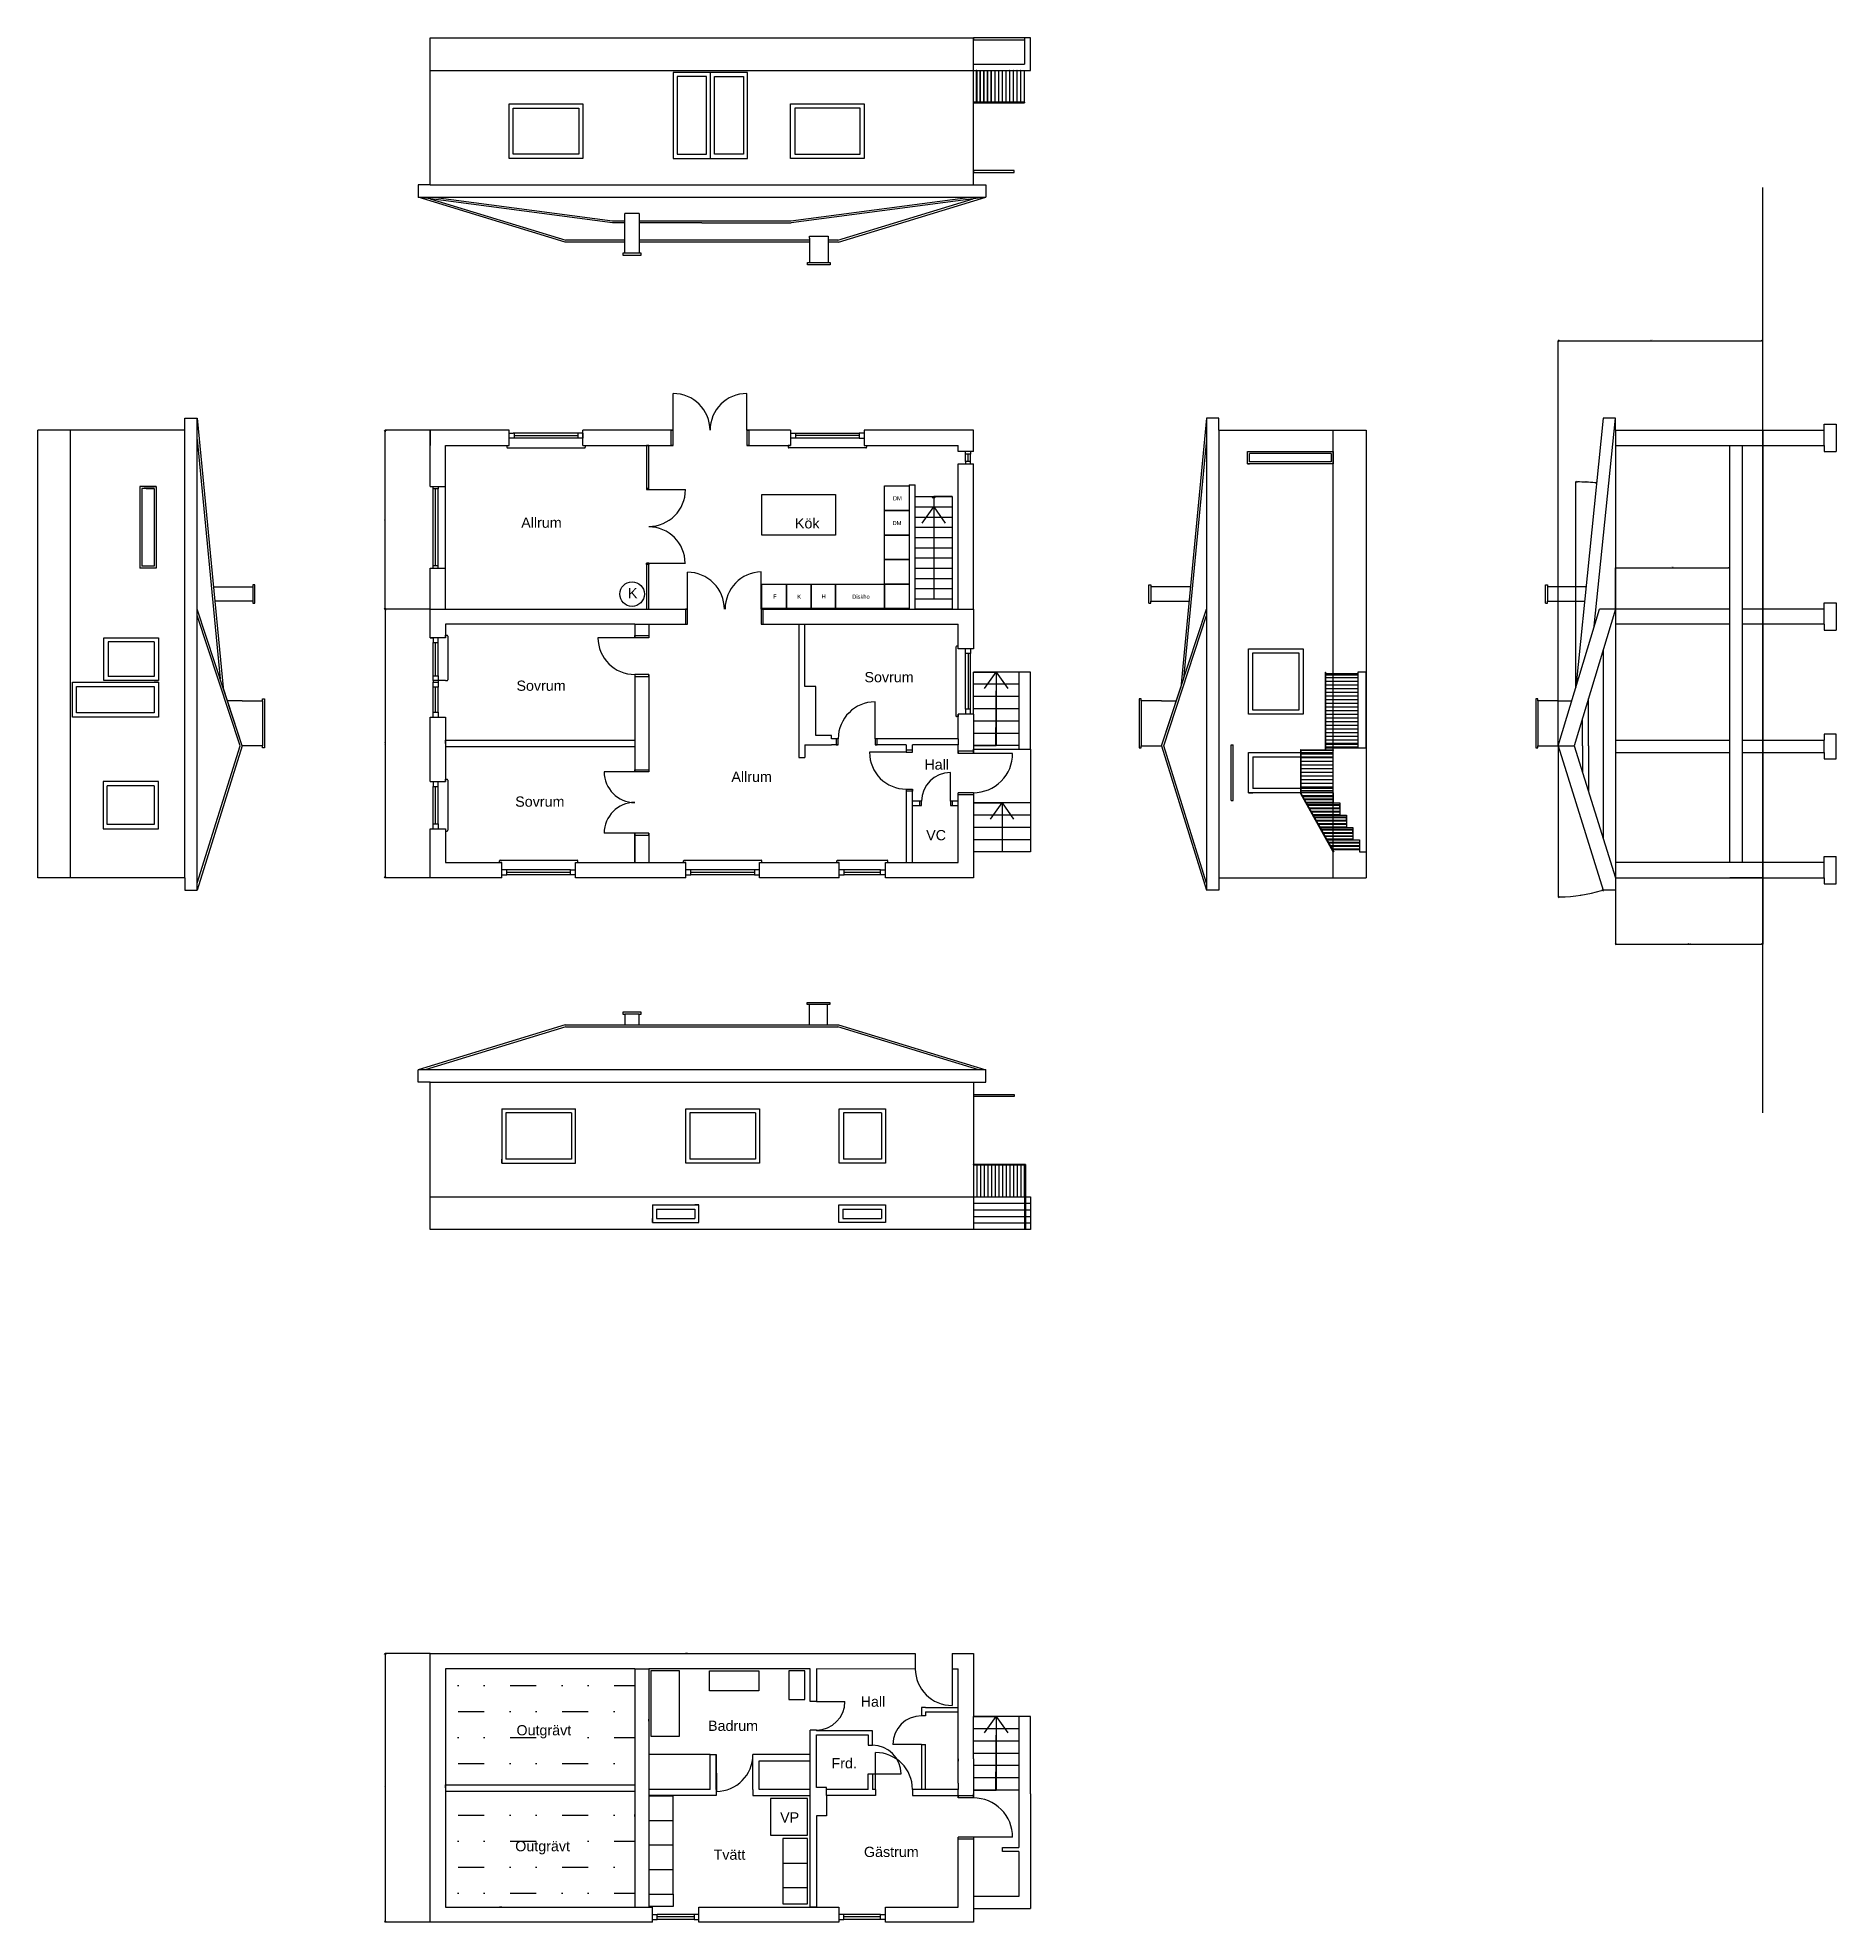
# Model space of a CAD drawing. Header units: millimetres. Extents: x -2662 to 41318, y -8966 to 37114.
import ezdxf

# ---------------------------------------------------------------- set-up
doc = ezdxf.new("R2010")
doc.units = ezdxf.units.MM
doc.styles.get("Standard").update_dxf_attribs({"font": 'Arial.ttf', "height": 25})
doc.dimstyles.new('ISO-25', dxfattribs={"dimtxt": 2.5, "dimasz": 40, "dimexe": 1.25, "dimexo": 0.625, "dimtad": 1, "dimtxsty": 'Standard', "dimblk": 'OPEN90', "dimblk1": 'OPEN90', "dimblk2": 'OPEN90', "dimcen": 2.5, "dimadec": 0, "dimazin": 0, "dimtfac": 1, "dimtmove": 0, "dimatfit": 3, "dimfxl": 1, "dimarcsym": 0})

msp = doc.modelspace()

# ---------------------------------------------------------------- texts
for s, p in [('Allrum', (9161.682, 25131.657)), ('Kök', (15854.783, 25115.548)), ('K', (11771.53, 23406.874)), ('Sovrum', (9045.368, 21145.335)), ('Sovrum', (17554.848, 21353.991)), ('Hall', (19019.312, 19217.502)), ('Allrum', (14300.58, 18918.566)), ('Sovrum', (9014.869, 18310.822)), ('VC', (19063.461, 17490.557)), ('Hall', (17461.745, -3694.862)), ('Outgrävt', (9045.368, -4394.665)), ('Badrum', (13730.261, -4285.62)), ('Frd.', (16748.374, -5201.752)), ('VP', (15492.047, -6527.304)), ('Outgrävt', (9014.869, -7229.178)), ('Tvätt', (13864.857, -7436.724)), ('Gästrum', (17542.256, -7369.229))]:
    msp.add_text(s, height=250).set_placement(p)
at = {"char_height": 100, "attachment_point": 1}
for s, insert in [('DM', (18249.747, 25901.11)), ('DM', (18240.753, 25295.979)), ('F', (15322.839, 23500.851)), ('H', (16505.872, 23502.151)), ('Diskho', (17254.631, 23495.616)), ('K', (15911.875, 23499.079))]:
    msp.add_mtext_dynamic_manual_height_columns(s, width=30.21587, gutter_width=125, heights=[0], dxfattribs=dict(at, insert=insert))

# ---------------------------------------------------------------- blocks, each defined once
blk = doc.blocks.new('_Open90')
at = {"color": 0, "linetype": 'ByBlock', "lineweight": -2}
for p, q in [((0, 0), (-1, 0)), ((-0.5, 0.5), (0, 0)), ((0, 0), (-0.5, -0.5))]:
    blk.add_line(p, q, dxfattribs=at)
blk = doc.blocks.new('*D2')
at = {"color": 0, "lineweight": -2, "transparency": 16777216}
for p, q in [((6938, 23144), (5836, 23144)), ((5837, 23104), (5837, 16614)), ((6938, 16574), (5836, 16574))]:
    blk.add_line(p, q, dxfattribs=at)
at = {"layer": 'Defpoints', "color": 0, "transparency": 16777216}
for p in [(6938, 23144), (5837, 16574), (6938, 16574)]:
    blk.add_point(p, dxfattribs=at)
at = {"color": 0, "lineweight": -2, "transparency": 16777216, "xscale": 40, "yscale": 40, "zscale": 40}
for p, rotation in [((5837, 23144), 90), ((5837, 16574), 270)]:
    blk.add_blockref('_Open90', p, dxfattribs=dict(at, rotation=rotation))
at = {"color": 0, "transparency": 16777216, "insert": (5824, 19859), "char_height": 25, "attachment_point": 5, "rotation": 90}
blk.add_mtext('6570', dxfattribs=at)
blk = doc.blocks.new('*D8')
at = {"color": 0, "lineweight": -2, "transparency": 16777216}
for p, q in [((6938, 27514), (5831, 27514)), ((5832, 23184), (5832, 27474)), ((6938, 23144), (5831, 23144))]:
    blk.add_line(p, q, dxfattribs=at)
at = {"layer": 'Defpoints', "color": 0, "transparency": 16777216}
for p in [(5832, 27514), (6938, 27514), (6938, 23144)]:
    blk.add_point(p, dxfattribs=at)
at = {"color": 0, "lineweight": -2, "transparency": 16777216, "xscale": 40, "yscale": 40, "zscale": 40}
for p, rotation in [((5832, 27514), 90), ((5832, 23144), 270)]:
    blk.add_blockref('_Open90', p, dxfattribs=dict(at, rotation=rotation))
at = {"color": 0, "transparency": 16777216, "insert": (5819, 25329), "char_height": 25, "attachment_point": 5, "rotation": 90}
blk.add_mtext('4370', dxfattribs=at)
blk = doc.blocks.new('*D51')
at = {"color": 0, "lineweight": -2, "transparency": 16777216}
for p, q in [((35918, 16573), (35918, 14952)), ((39518, 16573), (39518, 14952)), ((35958, 14953), (39478, 14953))]:
    blk.add_line(p, q, dxfattribs=at)
at = {"layer": 'Defpoints', "color": 0, "transparency": 16777216}
for p in [(35918, 16574), (39518, 16574), (39518, 14953)]:
    blk.add_point(p, dxfattribs=at)
at = {"color": 0, "lineweight": -2, "transparency": 16777216, "xscale": 40, "yscale": 40, "zscale": 40, "rotation": 180}
blk.add_blockref('_Open90', (35918, 14953), dxfattribs=at)
at = {"color": 0, "lineweight": -2, "transparency": 16777216, "xscale": 40, "yscale": 40, "zscale": 40}
blk.add_blockref('_Open90', (39518, 14953), dxfattribs=at)
at = {"color": 0, "transparency": 16777216, "insert": (37718, 14966), "char_height": 25, "attachment_point": 5}
blk.add_mtext('3600', dxfattribs=at)
blk = doc.blocks.new('*D52')
at = {"color": 0, "lineweight": -2, "transparency": 16777216}
for p, q in [((35918, 23145), (35918, 24153)), ((35958, 24152), (38678, 24152)), ((38718, 23145), (38718, 24153))]:
    blk.add_line(p, q, dxfattribs=at)
at = {"layer": 'Defpoints', "color": 0, "transparency": 16777216}
for p in [(38718, 24152), (35918, 23144), (38718, 23144)]:
    blk.add_point(p, dxfattribs=at)
at = {"color": 0, "lineweight": -2, "transparency": 16777216, "xscale": 40, "yscale": 40, "zscale": 40, "rotation": 180}
blk.add_blockref('_Open90', (35918, 24152), dxfattribs=at)
at = {"color": 0, "lineweight": -2, "transparency": 16777216, "xscale": 40, "yscale": 40, "zscale": 40}
blk.add_blockref('_Open90', (38718, 24152), dxfattribs=at)
at = {"color": 0, "transparency": 16777216, "insert": (37318, 24165), "char_height": 25, "attachment_point": 5}
blk.add_mtext('270', dxfattribs=at)
blk = doc.blocks.new('*D57')
at = {"color": 0, "lineweight": -2, "transparency": 16777216}
for p, q in [((34518, 19799), (34518, 29706)), ((34558, 29705), (39478, 29705)), ((39518, 16575), (39518, 29706))]:
    blk.add_line(p, q, dxfattribs=at)
at = {"layer": 'Defpoints', "color": 0, "transparency": 16777216}
for p in [(39518, 29705), (34518, 19798), (39518, 16574)]:
    blk.add_point(p, dxfattribs=at)
at = {"color": 0, "lineweight": -2, "transparency": 16777216, "xscale": 40, "yscale": 40, "zscale": 40, "rotation": 180}
blk.add_blockref('_Open90', (34518, 29705), dxfattribs=at)
at = {"color": 0, "lineweight": -2, "transparency": 16777216, "xscale": 40, "yscale": 40, "zscale": 40}
blk.add_blockref('_Open90', (39518, 29705), dxfattribs=at)
at = {"color": 0, "transparency": 16777216, "insert": (36801, 29718), "char_height": 25, "attachment_point": 5}
blk.add_mtext('500', dxfattribs=at)
blk = doc.blocks.new('*D59')
at = {"color": 0, "lineweight": -2, "transparency": 16777216}
blk.add_arc((34518, 19798), 3692, 270.6207, 286.7111, dxfattribs=at)
at = {"layer": 'Defpoints', "color": 0, "transparency": 16777216}
for p in [(34518, 19798), (34518, 19798), (35618, 16274), (34890, 16125), (34518, 15068)]:
    blk.add_point(p, dxfattribs=at)
at = {"color": 0, "lineweight": -2, "transparency": 16777216, "xscale": 40, "yscale": 40, "zscale": 40}
for p, rotation in [((35618, 16274), 17.02142959361604), ((34518, 16106), 180.3103681393509)]:
    blk.add_blockref('_Open90', p, dxfattribs=dict(at, rotation=rotation))
at = {"color": 0, "transparency": 16777216, "insert": (35072, 16162), "char_height": 25, "attachment_point": 5, "rotation": 8.6659}
blk.add_mtext('17°', dxfattribs=at)
blk = doc.blocks.new('*D61')
at = {"color": 0, "lineweight": -2, "transparency": 16777216}
blk.add_arc((34948, 21223), 5029, 84.6512, 89.5442, dxfattribs=at)
at = {"layer": 'Defpoints', "color": 0, "transparency": 16777216}
for p in [(34948, 28127), (35618, 27814), (35287, 26241), (34948, 21223), (34948, 21223)]:
    blk.add_point(p, dxfattribs=at)
at = {"color": 0, "lineweight": -2, "transparency": 16777216, "xscale": 40, "yscale": 40, "zscale": 40}
for p, rotation in [((34948, 26252), 179.7721244585609), ((35457, 26226), 354.4233280961351)]:
    blk.add_blockref('_Open90', p, dxfattribs=dict(at, rotation=rotation))
at = {"color": 0, "transparency": 16777216, "insert": (35203, 26259), "char_height": 25, "attachment_point": 5, "rotation": 357.0977}
blk.add_mtext('6°', dxfattribs=at)
blk = doc.blocks.new('*D65')
at = {"color": 0, "lineweight": -2, "transparency": 16777216}
for p, q in [((6938, -2396), (5836, -2396)), ((5837, -2436), (5837, -8926)), ((6938, -8966), (5836, -8966))]:
    blk.add_line(p, q, dxfattribs=at)
at = {"layer": 'Defpoints', "color": 0, "transparency": 16777216}
for p in [(6938, -2396), (5837, -8966), (6938, -8966)]:
    blk.add_point(p, dxfattribs=at)
at = {"color": 0, "lineweight": -2, "transparency": 16777216, "xscale": 40, "yscale": 40, "zscale": 40}
for p, rotation in [((5837, -2396), 90), ((5837, -8966), 270)]:
    blk.add_blockref('_Open90', p, dxfattribs=dict(at, rotation=rotation))
at = {"color": 0, "transparency": 16777216, "insert": (5824, -5681), "char_height": 25, "attachment_point": 5, "rotation": 90}
blk.add_mtext('6570', dxfattribs=at)

# ---------------------------------------------------------------- dimensions: what is measured, and where the dimension line sits
dim = msp.add_linear_dim(base=(39518.019, 29704.808), p1=(34518.115, 19798.419), p2=(39518.019, 16573.923), text='500', dimstyle='ISO-25')
dim.commit()
dim.dimension.update_dxf_attribs({"geometry": '*D57', "text_midpoint": (36801.16, 29704.808), "dimtype": 160})
for base, line1, line2, picture, middle in [((35287.423, 26240.621), ((34948.048, 21223.382), (34948.048, 28127.215)), ((35618.019, 27813.923), (34948.048, 21223.382)), '*D61', (35203.343, 26259.034)), ((34889.771, 16125.037), ((34518.115, 19798.419), (34518.115, 15068.356)), ((34518.115, 19798.419), (35618.019, 16273.923)), '*D59', (35072.422, 16161.527))]:
    dim = msp.add_angular_dim_2l(base=base, line1=line1, line2=line2, dimstyle='ISO-25')
    dim.commit()
    dim.dimension.update_dxf_attribs({"geometry": picture, "text_midpoint": middle})
for base, p1, p2, picture, middle in [((5831.813, 27513.923), (6938.249, 23143.923), (6938.249, 27513.923), '*D8', (5818.517, 25328.923)), ((5836.909, 16573.923), (6938.249, 23143.923), (6938.249, 16573.923), '*D2', (5823.613, 19858.923)), ((5836.909, -8966.077), (6938.249, -2396.077), (6938.249, -8966.077), '*D65', (5823.613, -5681.077))]:
    dim = msp.add_linear_dim(base=base, p1=p1, p2=p2, angle=90, dimstyle='ISO-25')
    dim.commit()
    dim.dimension.update_dxf_attribs({"geometry": picture, "text_midpoint": middle})
dim = msp.add_linear_dim(base=(38718.019, 24151.777), p1=(35918.019, 23143.923), p2=(38718.019, 23143.923), text='270', dimstyle='ISO-25')
dim.commit()
dim.dimension.update_dxf_attribs({"geometry": '*D52', "text_midpoint": (37318.019, 24165.073)})
dim = msp.add_linear_dim(base=(39518.019, 14952.908), p1=(35918.019, 16573.923), p2=(39518.019, 16573.923), dimstyle='ISO-25')
dim.commit()
dim.dimension.update_dxf_attribs({"geometry": '*D51', "text_midpoint": (37718.019, 14966.203)})

# ---------------------------------------------------------------- hatches: boundary and pattern name
h = msp.add_hatch()
h.set_pattern_fill('MUDST', color=256, scale=100)
h.paths.add_polyline_path([(11938.249, -2766.077), (7308.249, -2766.077), (7308.249, -5606.077), (11938.249, -5606.077)])
h.paths.add_polyline_path([(11938.249, -5756.077), (7308.249, -5756.077), (7308.249, -8596.077), (8688.249, -8596.077), (11938.249, -8596.077)])
h.paths.add_polyline_path([(8964.365, -4547.291), (10459.931, -4547.291), (10459.931, -4061.274), (8964.365, -4061.274)], flags=24)
h.paths.add_polyline_path([(8933.867, -7381.805), (10429.433, -7381.805), (10429.433, -6895.788), (8933.867, -6895.788)], flags=24)

# ---------------------------------------------------------------- linework, layer by layer
for p, q in [((6938.249, 36313.923), (6938.249, 37113.923)), ((6938.249, 37113.923), (20218.249, 37113.923)), ((20218.249, 36313.923), (20218.249, 37113.923)), ((21468.249, 37113.923), (20218.249, 37113.923)), ((20218.249, 37113.923), (20218.249, 37063.923)), ((20218.249, 37063.923), (21468.249, 37063.923)), ((21618.249, 37113.923), (21468.249, 37113.923)), ((21468.249, 37113.923), (21468.249, 36463.923)), ((21618.249, 36313.923), (21618.249, 37113.923)), ((20218.249, 36313.923), (20218.249, 36463.923)), ((20218.249, 36463.923), (21468.249, 36463.923)), ((6938.249, 33513.923), (6938.249, 36313.923)), ((6938.249, 36313.923), (20218.249, 36313.923)), ((12878.249, 36263.923), (12878.249, 34163.923)), ((14698.249, 36263.923), (12878.249, 36263.923)), ((13688.249, 36163.923), (12978.249, 36163.923)), ((12978.249, 36163.923), (12978.249, 34263.923)), ((13688.249, 34263.923), (13688.249, 36163.923)), ((13788.249, 34163.923), (13788.249, 36263.923)), ((13888.249, 34263.923), (13888.249, 36163.923)), ((13888.249, 36163.923), (14598.249, 36163.923)), ((14598.249, 36163.923), (14598.249, 34263.923)), ((14698.249, 34163.923), (14698.249, 36263.923)), ((20218.249, 33513.923), (20218.249, 36313.923)), ((20218.249, 36313.923), (21618.249, 36313.923)), ((20218.249, 36313.923), (20288.249, 36313.923)), ((20298.249, 36313.923), (20288.249, 36313.923)), ((20298.249, 36313.923), (20288.249, 36313.923)), ((20288.249, 36313.923), (20288.249, 35533.923)), ((20298.249, 36313.923), (20298.249, 35533.923)), ((20378.249, 36313.923), (20378.249, 35533.923)), ((20388.249, 35533.923), (20388.249, 36313.923)), ((20468.249, 36313.923), (20468.249, 35533.923)), ((20478.249, 35533.923), (20478.249, 36313.923)), ((20558.249, 36313.923), (20558.249, 35533.923)), ((20568.249, 35533.923), (20568.249, 36313.923)), ((20648.249, 36313.923), (20648.249, 35533.923)), ((20658.249, 35533.923), (20658.249, 36313.923)), ((20738.249, 36313.923), (20738.249, 35533.923)), ((20748.249, 35533.923), (20748.249, 36313.923)), ((20828.249, 36313.923), (20828.249, 35533.923)), ((20838.249, 35533.923), (20838.249, 36313.923)), ((20918.249, 36313.923), (20918.249, 35533.923)), ((20928.249, 35533.923), (20928.249, 36313.923)), ((21008.249, 36313.923), (21008.249, 35533.923)), ((21018.249, 35533.923), (21018.249, 36313.923)), ((21108.249, 36313.923), (21098.249, 36313.923)), ((21098.249, 36313.923), (21098.249, 35533.923)), ((21108.249, 35533.923), (21108.249, 36313.923)), ((21198.249, 36313.923), (21188.249, 36313.923)), ((21188.249, 36313.923), (21188.249, 35533.923)), ((21198.249, 35533.923), (21198.249, 36313.923)), ((21288.249, 36313.923), (21278.249, 36313.923)), ((21278.249, 36313.923), (21278.249, 35533.923)), ((21288.249, 35533.923), (21288.249, 36313.923)), ((21378.249, 36313.923), (21368.249, 36313.923)), ((21368.249, 36313.923), (21368.249, 35533.923)), ((21378.249, 35533.923), (21378.249, 36313.923)), ((21458.249, 36313.923), (21458.249, 35533.923)), ((21468.249, 35533.923), (21468.249, 36313.923)), ((8868.249, 34163.923), (8868.249, 35493.923)), ((8868.249, 35493.923), (10668.249, 35493.923)), ((10668.249, 35493.923), (10668.249, 34163.923)), ((15748.103, 35493.923), (17548.103, 35493.923)), ((15748.103, 34163.923), (15748.103, 35493.923)), ((17548.103, 35493.923), (17548.103, 34163.923)), ((20288.249, 35533.923), (20218.249, 35533.923)), ((20218.249, 35523.923), (21468.249, 35523.923)), ((21458.249, 35533.923), (20298.249, 35533.923)), ((20468.249, 35533.923), (20388.249, 35533.923)), ((20558.249, 35533.923), (20478.249, 35533.923)), ((20648.249, 35533.923), (20568.249, 35533.923)), ((20738.249, 35533.923), (20658.249, 35533.923)), ((20828.249, 35533.923), (20748.249, 35533.923)), ((20918.249, 35533.923), (20838.249, 35533.923)), ((21008.249, 35533.923), (20928.249, 35533.923)), ((21098.249, 35533.923), (21018.249, 35533.923)), ((21188.249, 35533.923), (21108.249, 35533.923)), ((21278.249, 35533.923), (21198.249, 35533.923)), ((21468.249, 35533.923), (21468.249, 35523.923)), ((8968.249, 34263.923), (8968.249, 35393.923)), ((8968.249, 35393.923), (10568.249, 35393.923)), ((10568.249, 35393.923), (10568.249, 34263.923)), ((17448.103, 35393.923), (15848.103, 35393.923)), ((15848.103, 35393.923), (15848.103, 34263.923)), ((17448.103, 34263.923), (17448.103, 35393.923)), ((10668.249, 34163.923), (8868.249, 34163.923)), ((10568.249, 34263.923), (8968.249, 34263.923)), ((12878.249, 34163.923), (14698.249, 34163.923)), ((12878.249, 34163.923), (13788.249, 34163.923)), ((12978.249, 34263.923), (13688.249, 34263.923)), ((14598.249, 34263.923), (13888.249, 34263.923)), ((17548.103, 34163.923), (15748.103, 34163.923)), ((15848.103, 34263.923), (17448.103, 34263.923)), ((21218.249, 33863.923), (20218.249, 33863.923)), ((20218.249, 33863.923), (20218.249, 33813.923)), ((20218.249, 33513.923), (20218.249, 33813.923)), ((20218.249, 33813.923), (21218.249, 33813.923)), ((21218.249, 33813.923), (21218.249, 33863.923)), ((6938.249, 33513.923), (6638.249, 33513.923)), ((6638.249, 33513.923), (6638.249, 33213.923)), ((6638.249, 33213.923), (20518.249, 33213.923)), ((10238.249, 32113.923), (6638.249, 33213.923)), ((11396.876, 32583.923), (6638.249, 33213.923)), ((6938.249, 33513.923), (20218.249, 33513.923)), ((7018.925, 33213.923), (11396.876, 32633.923)), ((15756.474, 32633.387), (20137.637, 33213.923)), ((20518.249, 33213.923), (15763.776, 32583.923)), ((16918.249, 32113.923), (20518.249, 33213.923)), ((20218.249, 33513.923), (20518.249, 33513.923)), ((20518.249, 33513.923), (20518.249, 33213.923)), ((39518.019, 10824.736), (39518.019, 33448.604)), ((6935.716, 33174.541), (10252.55, 32161.834)), ((11697.693, 31847.382), (11697.693, 32813.923)), ((12047.693, 32813.923), (11697.693, 32813.923)), ((12047.693, 32813.923), (11872.693, 32813.923)), ((12047.693, 32813.923), (12047.693, 31847.382)), ((16903.545, 32161.712), (20216.126, 33173.89)), ((11396.876, 32633.923), (11697.693, 32633.886)), ((11697.693, 32583.923), (11396.876, 32583.923)), ((12047.693, 32633.843), (15756.474, 32633.387)), ((13580.326, 32583.923), (12047.693, 32583.923)), ((13580.326, 32583.923), (15763.776, 32583.923)), ((16213.947, 32213.923), (16213.947, 32263.923)), ((16213.947, 32263.923), (16663.947, 32263.923)), ((16663.947, 32263.923), (16663.947, 32213.923)), ((11697.693, 32113.923), (10238.249, 32113.923)), ((11697.693, 32161.807), (10252.55, 32161.834)), ((11697.693, 31847.382), (11647.693, 31847.382)), ((11647.693, 31847.382), (11647.693, 31797.382)), ((11647.693, 31797.382), (12097.693, 31797.382)), ((12047.693, 31847.382), (11697.693, 31847.382)), ((16213.947, 32161.725), (12047.693, 32161.801)), ((16213.947, 32113.923), (12047.693, 32113.923)), ((12097.693, 31847.382), (12047.693, 31847.382)), ((12097.693, 31797.382), (12097.693, 31847.382)), ((16213.947, 32213.923), (16213.947, 31613.923)), ((16663.947, 32213.923), (16663.947, 31613.923)), ((16903.545, 32161.712), (16663.947, 32161.717)), ((16918.249, 32113.923), (16663.947, 32113.923)), ((16163.947, 31563.923), (16163.947, 31613.923)), ((16163.947, 31613.923), (16213.947, 31613.923)), ((16713.947, 31563.923), (16163.947, 31563.923)), ((16213.947, 31613.923), (16663.947, 31613.923)), ((16663.947, 31613.923), (16713.947, 31613.923)), ((16713.947, 31613.923), (16713.947, 31563.923)), ((12878.249, 27513.923), (12878.249, 28413.923)), ((14678.249, 27513.923), (14678.249, 28413.923)), ((938.249, 27513.923), (938.249, 27813.923)), ((938.249, 27813.923), (1238.249, 27813.923)), ((1238.249, 16273.923), (1238.249, 27813.923)), ((1238.249, 27813.923), (1869.667, 21223.382)), ((25918.249, 27813.923), (25286.831, 21223.382)), ((26218.249, 27813.923), (25918.249, 27813.923)), ((25918.249, 27813.923), (25918.249, 16273.923)), ((26218.249, 27513.923), (26218.249, 27813.923)), ((35618.019, 27813.923), (34948.048, 21223.382)), ((35400.488, 22722.941), (35918.019, 27813.923)), ((35918.019, 27813.923), (35618.019, 27813.923)), ((35918.019, 27513.923), (35918.019, 27813.923)), ((41018.019, 27513.923), (41018.019, 27663.923)), ((41018.019, 27663.923), (41318.019, 27663.923)), ((41318.019, 27663.923), (41318.019, 26993.923)), ((-1861.751, 27513.923), (-2661.751, 27513.923)), ((-2661.751, 16573.923), (-2661.751, 27513.923)), ((938.249, 27513.923), (-1861.751, 27513.923)), ((-1861.751, 16573.923), (-1861.751, 27513.923)), ((938.249, 16573.923), (938.249, 27513.923)), ((1238.249, 27289.72), (1798.784, 21438.98)), ((6938.249, 27513.923), (6938.249, 27143.923)), ((8868.249, 27513.923), (6938.249, 27513.923)), ((6938.249, 26143.923), (6938.249, 27513.923)), ((8868.249, 27143.923), (8868.249, 27513.923)), ((8868.249, 27443.923), (8968.249, 27443.923)), ((10668.249, 27323.923), (8868.249, 27323.923)), ((10568.249, 27443.923), (8968.249, 27443.923)), ((8988.249, 27443.923), (8988.249, 27323.923)), ((8988.249, 27383.923), (10548.249, 27383.923)), ((10548.249, 27443.923), (10548.249, 27323.923)), ((10668.249, 27443.923), (10568.249, 27443.923)), ((10668.249, 27143.923), (10668.249, 27513.923)), ((12878.249, 27513.923), (10668.249, 27513.923)), ((10668.249, 27443.923), (10668.249, 27323.923)), ((12828.249, 27143.923), (12828.249, 27513.923)), ((12828.249, 27513.923), (12878.249, 27513.923)), ((12878.249, 27143.923), (12878.249, 27513.923)), ((14678.249, 27513.923), (14678.249, 27143.923)), ((15748.103, 27513.923), (14678.249, 27513.923)), ((14678.249, 27513.923), (14728.249, 27513.923)), ((14728.249, 27513.923), (14728.249, 27143.923)), ((15748.103, 27513.923), (15748.103, 27143.923)), ((15748.103, 27443.923), (15868.103, 27443.923)), ((15868.103, 27323.923), (15748.103, 27323.923)), ((15868.103, 27443.923), (15868.103, 27323.923)), ((15868.103, 27443.923), (17428.103, 27443.923)), ((17428.103, 27383.923), (15868.103, 27383.923)), ((17428.103, 27323.923), (15868.103, 27323.923)), ((17548.103, 27443.923), (17428.103, 27443.923)), ((17428.103, 27443.923), (17428.103, 27323.923)), ((17428.103, 27323.923), (17548.103, 27323.923)), ((20218.249, 27513.923), (17548.103, 27513.923)), ((17548.103, 27513.923), (17548.103, 27143.923)), ((17548.103, 27513.923), (17548.103, 27443.923)), ((20218.249, 26993.923), (20218.249, 27513.923)), ((25918.249, 27289.72), (25357.713, 21438.98)), ((26218.249, 27513.923), (26218.249, 16573.923)), ((26218.249, 27513.923), (29018.249, 27513.923)), ((29018.249, 27513.923), (29818.249, 27513.923)), ((29018.249, 16573.923), (29018.249, 27513.923)), ((29818.249, 27513.923), (29818.249, 16573.923)), ((35918.019, 27513.923), (35918.019, 16273.923)), ((35918.019, 27513.923), (38718.019, 27513.923)), ((35918.019, 27513.923), (35918.019, 27143.923)), ((38718.019, 27513.923), (39518.019, 27513.923)), ((38718.019, 27513.923), (39018.019, 27513.923)), ((39518.019, 27513.923), (39518.019, 16573.923)), ((39518.019, 27513.923), (41018.019, 27513.923)), ((41018.019, 27143.923), (41018.019, 27513.923)), ((7308.249, 27143.923), (8868.249, 27143.923)), ((7308.249, 26143.923), (7308.249, 27143.923)), ((8808.249, 27143.923), (8808.249, 27103.923)), ((8828.249, 27083.923), (10708.249, 27083.923)), ((10668.249, 27143.923), (12878.249, 27143.923)), ((10728.249, 27143.923), (10728.249, 27103.923)), ((12278.249, 27143.923), (12228.249, 27143.923)), ((12228.249, 27143.923), (12228.249, 26063.791)), ((12278.249, 27143.923), (12878.249, 27143.923)), ((12278.249, 26063.791), (12278.249, 27143.923)), ((12878.249, 27143.923), (12828.249, 27143.923)), ((14728.249, 27143.923), (14678.249, 27143.923)), ((14678.249, 27143.923), (15748.103, 27143.923)), ((15688.103, 27143.923), (15688.103, 27103.923)), ((15748.103, 27143.923), (15688.103, 27143.923)), ((17588.103, 27083.923), (15708.103, 27083.923)), ((17548.103, 27143.923), (19848.249, 27143.923)), ((17608.103, 27143.923), (17608.103, 27103.923)), ((19848.249, 26993.923), (19848.249, 27143.923)), ((20218.249, 26993.923), (19848.249, 26993.923)), ((20028.249, 26933.923), (20028.249, 26993.923)), ((20148.249, 26933.923), (20028.249, 26933.923)), ((20028.249, 26753.923), (20028.249, 26933.923)), ((20148.249, 26753.923), (20028.249, 26753.923)), ((20028.249, 26753.923), (20028.249, 26693.923)), ((20088.249, 26753.923), (20088.249, 26933.923)), ((20148.249, 26753.923), (20088.249, 26753.923)), ((20148.249, 26993.923), (20148.249, 26933.923)), ((20148.249, 26753.923), (20148.249, 26933.923)), ((20148.249, 26693.923), (20148.249, 26753.923)), ((26918.249, 26993.923), (29018.249, 26993.923)), ((26918.249, 26693.923), (26918.249, 26993.923)), ((28968.249, 26943.923), (26968.249, 26943.923)), ((26968.249, 26743.923), (26968.249, 26943.923)), ((28968.249, 26743.923), (26968.249, 26743.923)), ((28968.249, 26943.923), (28968.249, 26743.923)), ((29018.249, 26993.923), (29018.249, 26693.923)), ((29018.249, 26993.923), (29018.249, 26943.923)), ((29018.249, 26693.923), (29018.249, 26743.923)), ((35918.019, 27143.923), (41018.019, 27143.923)), ((38718.019, 16943.923), (38718.019, 27143.923)), ((39018.019, 27143.923), (39018.019, 16943.923)), ((41018.019, 27143.923), (41018.019, 26993.923)), ((41018.019, 26993.923), (41318.019, 26993.923)), ((19848.249, 23143.923), (19848.249, 26693.923)), ((19848.249, 26693.923), (20218.249, 26693.923)), ((20218.249, 23143.923), (20218.249, 26693.923)), ((29018.249, 26693.923), (26918.249, 26693.923)), ((26918.249, 26693.923), (26968.249, 26693.923)), ((238.249, 26143.923), (-161.751, 26143.923)), ((-161.751, 26143.923), (-161.751, 24143.923)), ((188.249, 26093.923), (-111.751, 26093.923)), ((-111.751, 26093.923), (-111.751, 24193.923)), ((-61.751, 26143.923), (238.249, 26143.923)), ((-11.751, 26093.923), (188.249, 26093.923)), ((238.249, 26143.923), (188.249, 26143.923)), ((188.249, 26093.923), (188.249, 24193.923)), ((238.249, 26143.923), (238.249, 24143.923)), ((6938.249, 26143.923), (7308.249, 26143.923)), ((7008.249, 26083.923), (7008.249, 26143.923)), ((7008.249, 24203.923), (7008.249, 26083.923)), ((7128.249, 26083.923), (7008.249, 26083.923)), ((7068.249, 24203.923), (7068.249, 26083.923)), ((7128.249, 26143.923), (7128.249, 26083.923)), ((7128.249, 24203.923), (7128.249, 26083.923)), ((7308.249, 24143.923), (7308.249, 26143.923)), ((12278.249, 26093.791), (12228.249, 26093.791)), ((12228.249, 26093.791), (12228.249, 26063.791)), ((12228.249, 26063.791), (12278.249, 26063.791)), ((12278.249, 26063.791), (12278.249, 26093.791)), ((12278.249, 26063.791), (13178.249, 26063.791)), ((18648.249, 26184.174), (18648.249, 23143.923)), ((18648.249, 26184.174), (18798.249, 26184.174)), ((18798.249, 23143.923), (18798.249, 26184.174)), ((18798.249, 25893.923), (18798.249, 25943.923)), ((18798.249, 25893.923), (19698.249, 25893.923)), ((19698.249, 25893.923), (19248.249, 25893.923)), ((19698.249, 25893.923), (19698.249, 23143.923)), ((34948.048, 21223.382), (34948.048, 26252.086)), ((18798.249, 25643.923), (19698.249, 25643.923)), ((18798.249, 25393.923), (19698.249, 25393.923)), ((18798.249, 25143.923), (19698.249, 25143.923)), ((18798.249, 24893.923), (19698.249, 24893.923)), ((18798.249, 24643.923), (19698.249, 24643.923)), ((238.249, 24143.923), (-161.751, 24143.923)), ((188.249, 24193.923), (-111.751, 24193.923)), ((238.249, 24143.923), (-61.751, 24143.923)), ((188.249, 24193.923), (-11.751, 24193.923)), ((6938.249, 23143.923), (6938.249, 24143.923)), ((6938.249, 24143.923), (7308.249, 24143.923)), ((7008.249, 24143.923), (7008.249, 24203.923)), ((7128.249, 24203.923), (7008.249, 24203.923)), ((7128.249, 24143.923), (7128.249, 24203.923)), ((7308.249, 23143.923), (7308.249, 24143.923)), ((12278.249, 24263.791), (12228.249, 24263.791)), ((12228.249, 24233.791), (12228.249, 24263.791)), ((12228.249, 24263.791), (12228.249, 23143.923)), ((12278.249, 24233.791), (12228.249, 24233.791)), ((12278.249, 23143.923), (12278.249, 24263.791)), ((12278.249, 24263.791), (12278.249, 24233.791)), ((12278.249, 24263.791), (12278.249, 24263.791)), ((12278.249, 24263.791), (13178.249, 24263.791)), ((13228.249, 23143.923), (13228.249, 24043.923)), ((15028.249, 23143.923), (15028.249, 24053.701)), ((18798.249, 24393.923), (19698.249, 24393.923)), ((18798.249, 24143.923), (19698.249, 24143.923)), ((1633.822, 23685.057), (2600.363, 23685.057)), ((2650.363, 23735.057), (2600.363, 23735.057)), ((2600.363, 23735.057), (2600.363, 23685.057)), ((2600.363, 23685.057), (2600.363, 23335.057)), ((2650.363, 23285.057), (2650.363, 23735.057)), ((18798.249, 23893.923), (19698.249, 23893.923)), ((18798.249, 23643.923), (19698.249, 23643.923)), ((24506.135, 23285.057), (24506.135, 23735.057)), ((24506.135, 23735.057), (24556.135, 23735.057)), ((24556.135, 23735.057), (24556.135, 23685.057)), ((25522.676, 23685.057), (24556.135, 23685.057)), ((24556.135, 23685.057), (24556.135, 23335.057)), ((34205.905, 23285.057), (34205.905, 23735.057)), ((34205.905, 23735.057), (34255.905, 23735.057)), ((34255.905, 23735.057), (34255.905, 23685.057)), ((35198.293, 23685.057), (34255.905, 23685.057)), ((34255.905, 23685.057), (34255.905, 23335.057)), ((2338.153, 19798.419), (1238.249, 23143.923)), ((2600.363, 23335.057), (1667.354, 23335.057)), ((2600.363, 23335.057), (2600.363, 23285.057)), ((2600.363, 23285.057), (2650.363, 23285.057)), ((13228.249, 23143.923), (13178.249, 23143.923)), ((13178.249, 23143.923), (13178.249, 22773.923)), ((13228.249, 22773.923), (13228.249, 23143.923)), ((15028.249, 23143.923), (15028.249, 22773.923)), ((15078.249, 22773.923), (15078.249, 23143.923)), ((18798.249, 23393.923), (19698.249, 23393.923)), ((19698.249, 23143.923), (18798.249, 23143.923)), ((24506.135, 23285.057), (24556.135, 23285.057)), ((24556.135, 23335.057), (25489.143, 23335.057)), ((24556.135, 23285.057), (24556.135, 23335.057)), ((24818.344, 19798.419), (25918.249, 23143.923)), ((34205.905, 23285.057), (34255.905, 23285.057)), ((34255.905, 23335.057), (35162.713, 23335.057)), ((34255.905, 23285.057), (34255.905, 23335.057)), ((34518.115, 19798.419), (35527.505, 23143.923)), ((35918.019, 23143.923), (34908.115, 19798.419)), ((35918.019, 23143.923), (35527.505, 23143.923)), ((35918.019, 23143.923), (35918.019, 23443.923)), ((38718.019, 23143.923), (35918.019, 23143.923)), ((41018.019, 23143.923), (39018.019, 23143.923)), ((41018.019, 23143.923), (41018.019, 23293.923)), ((41018.019, 23293.923), (41318.019, 23293.923)), ((41018.019, 22774.759), (41018.019, 23143.923)), ((41318.019, 23293.923), (41318.019, 22624.759)), ((2285.653, 19798.016), (1238.249, 22983.839)), ((11938.249, 22773.923), (7308.249, 22773.923)), ((7308.249, 22773.923), (7308.249, 22443.923)), ((7308.249, 22773.923), (7308.249, 22443.923)), ((11938.249, 22773.923), (11938.249, 22443.923)), ((11938.249, 22773.923), (12278.249, 22773.923)), ((11938.249, 22773.923), (11938.249, 22443.923)), ((12278.249, 22773.923), (12278.249, 22443.923)), ((12278.249, 22773.923), (13228.249, 22773.923)), ((13178.249, 22773.923), (13228.249, 22773.923)), ((15028.249, 22773.923), (15078.249, 22773.923)), ((15028.249, 22773.923), (15948.249, 22773.923)), ((15948.249, 22773.923), (16098.249, 22774.759)), ((15948.249, 22773.923), (15948.249, 19513.923)), ((16098.249, 21253.923), (16098.249, 22774.759)), ((16098.249, 22774.759), (19848.249, 22774.759)), ((19848.249, 22173.923), (19848.249, 22774.759)), ((24870.845, 19798.016), (25918.249, 22983.839)), ((38718.019, 22774.759), (35918.019, 22774.759)), ((41018.019, 22774.759), (39018.019, 22774.759)), ((41018.019, 22774.759), (41018.019, 22624.759)), ((41018.019, 22624.759), (41318.019, 22624.759)), ((-1041.751, 21393.923), (-1041.751, 22443.923)), ((-1041.751, 22443.923), (288.249, 22443.923)), ((188.249, 22343.923), (-941.751, 22343.923)), ((-941.751, 22343.923), (-941.751, 21493.923)), ((188.249, 22343.923), (188.249, 21493.923)), ((288.249, 22443.923), (288.249, 21393.923)), ((7308.249, 22443.923), (6938.249, 22443.923)), ((6938.249, 22443.923), (7008.249, 22443.923)), ((7008.249, 22443.923), (7008.249, 22323.923)), ((7008.249, 22323.923), (7128.249, 22323.923)), ((7008.249, 21513.923), (7008.249, 22323.923)), ((7068.249, 21513.923), (7068.249, 22323.923)), ((7128.249, 22323.923), (7128.249, 22443.923)), ((7128.249, 21513.923), (7128.249, 22323.923)), ((7308.249, 22443.923), (7308.249, 22503.923)), ((7308.249, 22503.923), (7348.249, 22503.923)), ((7368.249, 22483.923), (7368.249, 21413.923)), ((11938.249, 22443.923), (11038.249, 22443.923)), ((11938.249, 22443.923), (11938.249, 22493.923)), ((11938.249, 22493.923), (12278.249, 22493.923)), ((12278.249, 22443.923), (11938.249, 22443.923)), ((12278.249, 22493.923), (12278.249, 22443.923)), ((19788.249, 22213.923), (19788.249, 20533.923)), ((19848.249, 22233.923), (19808.249, 22233.923)), ((19848.249, 22173.923), (19848.249, 22233.923)), ((20218.249, 22173.923), (19848.249, 22173.923)), ((20028.249, 22053.923), (20028.249, 22173.923)), ((20148.249, 22173.923), (20148.249, 22053.923)), ((26948.249, 20573.923), (26948.249, 22173.923)), ((26948.249, 22173.923), (28278.249, 22173.923)), ((28278.249, 22173.923), (28278.249, 20573.923)), ((35618.019, 22150.115), (35618.019, 17531.785)), ((20148.249, 22053.923), (20028.249, 22053.923)), ((20028.249, 20693.923), (20028.249, 22053.923)), ((20088.249, 22053.923), (20088.249, 20693.923)), ((20148.249, 20693.923), (20148.249, 22053.923)), ((27048.249, 20673.923), (27048.249, 22073.923)), ((27048.249, 22073.923), (28178.249, 22073.923)), ((28178.249, 22073.923), (28178.249, 20673.923)), ((-1861.751, 20503.923), (-1861.751, 21353.923)), ((-1811.751, 21353.923), (288.249, 21353.923)), ((-1811.751, 20503.923), (-1811.751, 21353.923)), ((-1711.751, 21253.923), (188.249, 21253.923)), ((-1711.751, 20603.923), (-1711.751, 21253.923)), ((288.249, 21393.923), (-1041.751, 21393.923)), ((188.249, 21493.923), (-941.751, 21493.923)), ((288.249, 21353.923), (188.249, 21353.923)), ((188.249, 21253.923), (188.249, 20603.923)), ((288.249, 21353.923), (288.249, 20503.923)), ((2338.153, 19798.419), (1869.667, 21223.382)), ((7008.249, 21393.923), (7008.249, 21513.923)), ((7008.249, 21513.923), (7128.249, 21513.923)), ((7308.249, 21393.923), (7008.249, 21393.923)), ((7008.249, 21393.923), (7008.249, 21353.923)), ((7008.249, 21353.923), (7128.249, 21353.923)), ((7008.249, 21233.923), (7008.249, 21353.923)), ((7128.249, 21233.923), (7008.249, 21233.923)), ((7008.249, 20623.923), (7008.249, 21233.923)), ((7068.249, 20623.923), (7068.249, 21233.923)), ((7128.249, 21513.923), (7128.249, 21393.923)), ((7128.249, 21393.923), (7128.249, 21353.923)), ((7128.249, 21353.923), (7128.249, 21233.923)), ((7128.249, 20623.923), (7128.249, 21233.923)), ((7308.249, 21393.923), (7348.249, 21393.923)), ((11938.249, 21543.923), (11938.249, 21493.923)), ((12278.249, 21543.923), (11938.249, 21543.923)), ((11938.249, 21543.923), (11938.249, 19163.923)), ((11938.249, 21493.923), (12278.249, 21493.923)), ((12278.249, 21493.923), (12278.249, 21543.923)), ((12278.249, 21543.923), (12278.249, 19163.923)), ((16368.249, 21253.923), (16098.249, 21253.923)), ((16368.249, 20053.923), (16368.249, 21253.923)), ((21328.249, 21603.923), (20218.249, 21603.923)), ((20218.249, 20573.923), (20218.249, 21603.923)), ((20218.249, 21603.923), (20773.249, 21603.923)), ((21328.249, 21303.923), (20218.249, 21303.923)), ((21618.249, 21603.923), (21328.249, 21603.923)), ((21328.249, 21603.923), (21328.249, 19715.477)), ((21328.249, 21603.923), (21328.249, 21303.923)), ((21328.249, 21303.923), (21328.249, 21003.923)), ((21618.249, 19715.477), (21618.249, 21603.923)), ((24818.344, 19798.419), (25286.831, 21223.382)), ((28818.249, 21603.923), (28818.249, 19699.397)), ((28818.249, 21603.923), (28818.249, 21603.923)), ((28818.249, 21603.923), (28828.249, 21603.923)), ((28828.249, 21603.923), (28828.249, 19699.397)), ((29618.249, 21563.923), (28828.249, 21563.923)), ((28828.249, 21538.923), (29618.249, 21538.923)), ((28828.249, 21383.923), (28828.249, 21473.923)), ((28828.249, 21473.923), (29618.249, 21473.923)), ((29618.249, 21463.923), (28828.249, 21463.923)), ((28828.249, 21293.923), (28828.249, 21383.923)), ((28828.249, 21383.923), (29618.249, 21383.923)), ((29618.249, 21373.923), (28828.249, 21373.923)), ((28828.249, 21203.923), (28828.249, 21293.923)), ((28828.249, 21293.923), (29618.249, 21293.923)), ((29618.249, 21283.923), (28828.249, 21283.923)), ((28828.249, 21113.923), (28828.249, 21203.923)), ((28828.249, 21203.923), (29618.249, 21203.923)), ((29818.249, 21603.923), (29618.249, 21603.923)), ((29618.249, 21603.923), (29618.249, 19753.923)), ((29618.249, 21603.923), (29618.249, 21563.923)), ((29618.249, 21473.923), (29618.249, 21463.923)), ((29618.249, 21383.923), (29618.249, 21373.923)), ((29618.249, 21293.923), (29618.249, 21283.923)), ((29618.249, 21203.923), (29618.249, 21193.923)), ((29818.249, 19753.923), (29818.249, 21603.923)), ((39518.019, 19753.923), (39518.019, 21603.923)), ((2338.153, 20898.419), (1976.505, 20898.419)), ((2338.153, 20898.419), (2838.153, 20898.419)), ((2838.153, 20898.419), (2838.153, 20948.419)), ((2838.153, 20948.419), (2888.153, 20948.419)), ((2838.153, 20898.419), (2838.153, 19798.419)), ((2888.153, 20948.419), (2888.153, 19748.419)), ((17812.976, 19973.923), (17812.976, 20873.923)), ((21328.249, 21003.923), (20218.249, 21003.923)), ((21328.249, 21003.923), (21328.249, 20703.923)), ((24318.344, 20948.419), (24268.344, 20948.419)), ((24268.344, 20948.419), (24268.344, 19748.419)), ((24318.344, 20898.419), (24318.344, 20948.419)), ((24818.344, 20898.419), (24318.344, 20898.419)), ((24318.344, 20898.419), (24318.344, 19798.419)), ((24818.344, 20898.419), (25179.992, 20898.419)), ((29618.249, 21193.923), (28828.249, 21193.923)), ((28828.249, 21023.923), (28828.249, 21113.923)), ((28828.249, 21113.923), (29618.249, 21113.923)), ((29618.249, 21103.923), (28828.249, 21103.923)), ((28828.249, 20933.923), (28828.249, 21023.923)), ((28828.249, 21023.923), (29618.249, 21023.923)), ((29618.249, 21013.923), (28828.249, 21013.923)), ((28828.249, 20843.923), (28828.249, 20933.923)), ((28828.249, 20933.923), (29618.249, 20933.923)), ((29618.249, 20923.923), (28828.249, 20923.923)), ((28828.249, 20753.923), (28828.249, 20843.923)), ((28828.249, 20843.923), (29618.249, 20843.923)), ((29618.249, 20833.923), (28828.249, 20833.923)), ((28828.249, 20663.923), (28828.249, 20753.923)), ((28828.249, 20753.923), (29618.249, 20753.923)), ((29618.249, 20743.923), (28828.249, 20743.923)), ((29618.249, 21113.923), (29618.249, 21103.923)), ((29618.249, 21023.923), (29618.249, 21013.923)), ((29618.249, 20933.923), (29618.249, 20923.923)), ((29618.249, 20843.923), (29618.249, 20833.923)), ((29618.249, 20753.923), (29618.249, 20743.923)), ((34018.115, 20948.419), (33968.115, 20948.419)), ((33968.115, 20948.419), (33968.115, 19748.419)), ((34018.115, 20898.419), (34018.115, 20948.419)), ((34518.115, 20898.419), (34018.115, 20898.419)), ((34018.115, 20898.419), (34018.115, 19798.419)), ((34518.115, 20898.419), (34850.002, 20898.419)), ((35258.115, 19798.419), (35258.115, 20957.862)), ((288.249, 20503.923), (-1811.751, 20503.923)), ((188.249, 20603.923), (-1711.751, 20603.923)), ((238.249, 20503.923), (138.249, 20503.923)), ((6938.249, 20503.923), (7308.249, 20503.923)), ((7008.249, 20503.923), (7008.249, 20623.923)), ((7008.249, 20623.923), (7128.249, 20623.923)), ((7128.249, 20623.923), (7128.249, 20503.923)), ((7308.249, 20503.923), (7308.249, 18923.923)), ((19848.249, 20513.923), (19808.249, 20513.923)), ((19848.249, 19973.923), (19848.249, 20573.923)), ((19848.249, 19973.923), (19848.249, 20573.923)), ((20218.249, 20573.923), (19848.249, 20573.923)), ((19848.249, 20573.923), (19848.249, 20513.923)), ((20148.249, 20693.923), (20028.249, 20693.923)), ((20028.249, 20693.923), (20028.249, 20573.923)), ((20148.249, 20573.923), (20148.249, 20693.923)), ((20218.249, 20573.923), (20148.249, 20573.923)), ((21328.249, 20703.923), (20218.249, 20703.923)), ((21328.249, 20403.923), (20218.249, 20403.923)), ((21328.249, 20703.923), (21328.249, 20403.923)), ((21328.249, 20403.923), (21328.249, 20103.923)), ((28278.249, 20573.923), (26948.249, 20573.923)), ((28178.249, 20673.923), (27048.249, 20673.923)), ((28828.249, 20573.923), (28828.249, 20663.923)), ((28828.249, 20663.923), (29618.249, 20663.923)), ((29618.249, 20653.923), (28828.249, 20653.923)), ((28828.249, 20483.923), (28828.249, 20573.923)), ((28828.249, 20573.923), (29618.249, 20573.923)), ((29618.249, 20563.923), (28828.249, 20563.923)), ((28828.249, 20393.923), (28828.249, 20483.923)), ((28828.249, 20483.923), (29618.249, 20483.923)), ((29618.249, 20473.923), (28828.249, 20473.923)), ((28828.249, 20303.923), (28828.249, 20393.923)), ((28828.249, 20393.923), (29618.249, 20393.923)), ((29618.249, 20383.923), (28828.249, 20383.923)), ((28828.249, 20213.923), (28828.249, 20303.923)), ((28828.249, 20303.923), (29618.249, 20303.923)), ((29618.249, 20293.923), (28828.249, 20293.923)), ((29618.249, 20663.923), (29618.249, 20653.923)), ((29618.249, 20573.923), (29618.249, 20563.923)), ((29618.249, 20483.923), (29618.249, 20473.923)), ((29618.249, 20393.923), (29618.249, 20383.923)), ((29618.249, 20303.923), (29618.249, 20293.923)), ((35108.115, 19798.419), (35108.115, 20460.958)), ((7308.249, 19858.923), (7308.249, 19933.923)), ((7308.249, 19933.923), (11938.249, 19933.923)), ((7308.249, 19933.923), (7308.249, 19863.923)), ((7308.249, 19893.923), (7308.249, 19858.923)), ((7308.249, 19858.923), (7308.249, 19783.923)), ((16098.249, 19823.923), (16098.249, 19513.923)), ((16098.249, 19823.923), (16748.249, 19823.923)), ((16748.249, 20053.923), (16368.249, 20053.923)), ((16748.249, 19973.923), (16748.249, 20053.923)), ((16912.976, 19973.923), (16748.249, 19973.923)), ((16912.976, 19823.923), (16748.249, 19823.923)), ((16912.976, 19973.923), (16862.976, 19973.923)), ((16862.976, 19973.923), (16862.976, 19823.923)), ((16862.976, 19823.923), (16912.976, 19823.923)), ((16912.976, 19823.923), (16912.976, 19973.923)), ((19848.249, 19973.923), (17812.976, 19973.923)), ((17812.976, 19973.923), (17812.976, 19823.923)), ((17862.976, 19973.923), (17812.976, 19973.923)), ((18578.249, 19823.923), (17812.976, 19823.923)), ((17812.976, 19823.923), (17862.976, 19823.923)), ((17862.976, 19823.923), (17862.976, 19973.923)), ((18578.249, 19823.923), (18578.249, 19640.949)), ((19848.249, 19823.923), (18728.249, 19823.923)), ((18728.249, 19640.949), (18728.249, 19823.923)), ((19848.249, 19973.923), (19848.249, 19823.923)), ((19848.249, 19615.477), (19848.249, 19823.923)), ((21328.249, 20103.923), (20218.249, 20103.923)), ((21328.249, 20103.923), (21328.249, 19803.923)), ((26518.249, 19823.923), (26568.249, 19823.923)), ((26518.249, 18463.923), (26518.249, 19823.923)), ((26568.249, 18463.923), (26568.249, 19823.923)), ((28828.249, 20123.923), (28828.249, 20213.923)), ((28828.249, 20213.923), (29618.249, 20213.923)), ((29618.249, 20203.923), (28828.249, 20203.923)), ((28828.249, 20033.923), (28828.249, 20123.923)), ((28828.249, 20123.923), (29618.249, 20123.923)), ((29618.249, 20113.923), (28828.249, 20113.923)), ((28828.249, 19943.923), (28828.249, 20033.923)), ((28828.249, 20033.923), (29618.249, 20033.923)), ((29618.249, 20023.923), (28828.249, 20023.923)), ((28828.249, 19853.923), (28828.249, 19943.923)), ((28828.249, 19943.923), (29618.249, 19943.923)), ((29618.249, 19933.923), (28828.249, 19933.923)), ((28828.249, 19763.923), (28828.249, 19853.923)), ((29618.249, 19853.923), (28828.249, 19853.923)), ((28828.249, 19853.923), (28828.249, 19843.923)), ((28828.249, 19843.923), (29618.249, 19843.923)), ((29618.249, 20213.923), (29618.249, 20203.923)), ((29618.249, 20123.923), (29618.249, 20113.923)), ((29618.249, 20033.923), (29618.249, 20023.923)), ((29618.249, 19943.923), (29618.249, 19933.923)), ((29618.249, 19843.923), (29618.249, 19853.923)), ((35918.019, 19933.923), (38718.019, 19933.923)), ((39018.019, 19933.923), (41018.019, 19933.923)), ((41318.019, 20083.923), (41018.019, 20083.923)), ((41018.019, 20083.923), (41018.019, 19933.923)), ((41018.019, 19633.923), (41018.019, 19933.923)), ((41318.019, 19483.923), (41318.019, 20083.923)), ((2338.153, 19798.419), (1238.249, 16273.923)), ((1238.249, 16441.295), (2285.653, 19798.016)), ((2838.153, 19798.419), (2338.153, 19798.419)), ((2838.153, 19748.419), (2838.153, 19798.419)), ((2888.153, 19748.419), (2838.153, 19748.419)), ((7308.249, 19783.923), (11938.249, 19783.923)), ((15948.249, 19513.923), (16098.249, 19513.923)), ((18578.249, 19640.949), (17678.249, 19640.949)), ((18728.249, 19690.949), (18578.249, 19690.949)), ((18578.249, 19690.949), (18578.249, 19640.949)), ((18578.249, 19640.949), (18728.249, 19640.949)), ((18728.249, 19640.949), (18728.249, 19690.949)), ((20218.249, 19665.477), (19848.249, 19665.477)), ((19848.249, 19665.477), (19848.249, 19615.477)), ((20218.249, 19615.477), (19848.249, 19615.477)), ((21328.249, 19803.923), (20218.249, 19803.923)), ((20218.249, 19803.923), (20773.249, 19803.923)), ((20218.249, 19615.477), (20218.249, 19715.477)), ((20218.249, 19715.477), (21618.249, 19715.477)), ((20218.249, 19615.477), (20218.249, 19665.477)), ((21177.532, 19615.477), (20218.249, 19615.477)), ((21618.249, 19715.477), (21618.249, 18403.923)), ((24268.344, 19748.419), (24318.344, 19748.419)), ((24318.344, 19798.419), (24818.344, 19798.419)), ((24318.344, 19748.419), (24318.344, 19798.419)), ((24818.344, 19798.419), (25918.249, 16273.923)), ((25918.249, 16441.295), (24870.845, 19798.016)), ((26948.249, 18653.923), (26948.249, 19633.923)), ((26948.249, 19633.923), (29018.249, 19633.923)), ((27048.249, 19533.923), (29018.249, 19533.923)), ((27048.249, 19533.923), (27048.249, 18753.923)), ((28228.249, 19704.397), (28218.249, 19704.397)), ((28218.249, 19704.397), (28218.249, 19684.397)), ((28218.249, 19684.397), (28218.249, 18649.101)), ((28228.249, 19694.397), (28228.249, 19704.397)), ((28228.249, 19694.397), (28228.249, 19699.397)), ((28228.249, 19699.397), (29018.249, 19699.397)), ((28228.249, 19684.397), (28228.249, 19694.397)), ((29018.249, 19689.397), (28228.249, 19689.397)), ((28228.249, 19684.397), (28228.249, 18639.547)), ((28228.249, 19604.854), (29018.249, 19604.854)), ((29018.249, 19594.854), (28228.249, 19594.854)), ((28228.249, 19514.854), (29018.249, 19514.854)), ((29018.249, 19504.854), (28228.249, 19504.854)), ((28228.249, 19424.854), (29018.249, 19424.854)), ((29018.249, 19414.854), (28228.249, 19414.854)), ((29618.249, 19763.923), (28828.249, 19763.923)), ((28828.249, 19763.923), (28828.249, 19753.923)), ((28828.249, 19753.923), (29618.249, 19753.923)), ((29018.249, 19633.923), (29018.249, 19753.923)), ((29018.249, 19753.923), (29818.249, 19753.923)), ((29018.249, 19699.397), (29018.249, 19689.397)), ((29018.249, 18653.923), (29018.249, 19633.923)), ((29618.249, 19753.923), (29618.249, 19763.923)), ((33968.115, 19748.419), (34018.115, 19748.419)), ((34018.115, 19798.419), (34518.115, 19798.419)), ((34018.115, 19748.419), (34018.115, 19798.419)), ((34518.115, 19798.419), (35618.019, 16273.923)), ((34518.115, 19798.419), (34908.115, 19798.419)), ((34518.115, 19798.419), (34518.115, 16106.284)), ((34908.115, 19798.419), (35918.019, 16573.923)), ((35108.115, 19798.419), (35108.115, 19159.845)), ((35258.115, 19798.419), (35258.115, 18680.914)), ((35918.019, 19633.923), (38718.019, 19633.923)), ((39018.019, 19633.923), (41018.019, 19633.923)), ((41018.019, 19633.923), (41018.019, 19483.923)), ((41018.019, 19483.923), (41318.019, 19483.923)), ((288.249, 18923.923), (-1061.751, 18923.923)), ((-1061.751, 18923.923), (-1061.751, 17773.923)), ((288.249, 17773.923), (288.249, 18923.923)), ((6938.249, 18923.923), (7308.249, 18923.923)), ((6938.249, 18923.923), (7008.249, 18923.923)), ((7008.249, 18923.923), (7008.249, 18803.923)), ((7128.249, 18803.923), (7128.249, 18923.923)), ((7308.249, 18923.923), (7308.249, 18983.923)), ((7308.249, 18983.923), (7348.249, 18983.923)), ((7368.249, 18963.923), (7368.249, 17733.923)), ((11938.249, 19163.923), (11188.249, 19163.923)), ((11938.249, 19163.923), (11938.249, 19213.923)), ((11938.249, 19213.923), (12278.249, 19213.923)), ((12278.249, 19163.923), (11938.249, 19163.923)), ((12278.249, 19213.923), (12278.249, 19163.923)), ((19654.536, 18443.923), (19654.536, 19145.923)), ((26948.249, 18653.923), (26948.249, 19143.923)), ((28228.249, 19334.854), (29018.249, 19334.854)), ((29018.249, 19324.854), (28228.249, 19324.854)), ((28228.249, 19244.854), (29018.249, 19244.854)), ((29018.249, 19234.854), (28228.249, 19234.854)), ((28228.249, 19154.854), (29018.249, 19154.854)), ((29018.249, 19144.854), (28228.249, 19144.854)), ((28228.249, 19064.854), (29018.249, 19064.854)), ((29018.249, 19054.854), (28228.249, 19054.854)), ((28228.249, 18974.854), (29018.249, 18974.854)), ((29018.249, 18964.854), (28228.249, 18964.854)), ((188.249, 18823.923), (-961.751, 18823.923)), ((-961.751, 17873.923), (-961.751, 18823.923)), ((188.249, 18823.923), (188.249, 17873.923)), ((938.249, 16573.923), (938.249, 18723.923)), ((7008.249, 18803.923), (7128.249, 18803.923)), ((7008.249, 17893.923), (7008.249, 18803.923)), ((7068.249, 17893.923), (7068.249, 18803.923)), ((7128.249, 17893.923), (7128.249, 18803.923)), ((18578.249, 18740.949), (18728.249, 18740.949)), ((18578.249, 18740.949), (18578.249, 16943.923)), ((18728.249, 18690.949), (18578.249, 18690.949)), ((18728.249, 16943.923), (18728.249, 18740.949)), ((18728.249, 18740.949), (18728.249, 18690.949)), ((18952.536, 18443.923), (18728.249, 18443.923)), ((18952.536, 18443.923), (18902.536, 18443.923)), ((18902.536, 18443.923), (18902.536, 18343.923)), ((18952.536, 18343.923), (18952.536, 18443.923)), ((19848.249, 18443.923), (19654.536, 18443.923)), ((19654.536, 18443.923), (19654.536, 18343.923)), ((19704.536, 18343.923), (19704.536, 18443.923)), ((19848.249, 16943.923), (19848.249, 18653.923)), ((20218.249, 18653.923), (19848.249, 18653.923)), ((19848.249, 18603.923), (19848.249, 18653.923)), ((20218.249, 18603.923), (19848.249, 18603.923)), ((20218.249, 18653.923), (20218.249, 18603.923)), ((26518.249, 18463.923), (26568.249, 18463.923)), ((29018.249, 18653.923), (26948.249, 18653.923)), ((26948.249, 18653.923), (27048.249, 18653.923)), ((29018.249, 18753.923), (27048.249, 18753.923)), ((28218.249, 18653.923), (28218.249, 18639.547)), ((29018.249, 17203.923), (28220.793, 18629.784)), ((28228.249, 18884.854), (29018.249, 18884.854)), ((29018.249, 18874.854), (28228.249, 18874.854)), ((28228.249, 18794.854), (29018.249, 18794.854)), ((29018.249, 18784.854), (28228.249, 18784.854)), ((28228.249, 18704.854), (29018.249, 18704.854)), ((29018.249, 18694.854), (28228.249, 18694.854)), ((28230.793, 18629.784), (29028.249, 17203.923)), ((29018.249, 18573.923), (28262.035, 18573.923)), ((28267.628, 18563.923), (29018.249, 18563.923)), ((29018.249, 18493.923), (28306.778, 18493.923)), ((28312.371, 18483.923), (29018.249, 18483.923)), ((29018.249, 18653.923), (29018.249, 18753.923)), ((29018.249, 18653.923), (29018.249, 18403.923)), ((29018.249, 18604.854), (29018.249, 18614.854)), ((18728.249, 18343.923), (18952.536, 18343.923)), ((18902.536, 18343.923), (18952.536, 18343.923)), ((19654.536, 18343.923), (19704.536, 18343.923)), ((19654.536, 18343.923), (19848.249, 18343.923)), ((21618.249, 18403.923), (20218.249, 18403.923)), ((20218.249, 18403.923), (20918.249, 18403.923)), ((21618.249, 18103.923), (20218.249, 18103.923)), ((21618.249, 18403.923), (21618.249, 18103.923)), ((21618.249, 18103.923), (21618.249, 17803.923)), ((29018.249, 18413.923), (28351.52, 18413.923)), ((28357.113, 18403.923), (29018.249, 18403.923)), ((29178.249, 18353.923), (28385.077, 18353.923)), ((29178.249, 18343.923), (28390.67, 18343.923)), ((29178.249, 18273.923), (28429.819, 18273.923)), ((28435.412, 18263.923), (29178.249, 18263.923)), ((29178.249, 18193.923), (28474.562, 18193.923)), ((28480.155, 18183.923), (29178.249, 18183.923)), ((29178.249, 18113.923), (28519.304, 18113.923)), ((28524.897, 18103.923), (29178.249, 18103.923)), ((29338.249, 18053.923), (28552.861, 18053.923)), ((28558.454, 18043.923), (29338.249, 18043.923)), ((29338.249, 17973.923), (28597.603, 17973.923)), ((29018.249, 18403.923), (29178.249, 18403.923)), ((29178.249, 18403.923), (29178.249, 18103.923)), ((29178.249, 18343.923), (29178.249, 18353.923)), ((29178.249, 18273.923), (29178.249, 18343.923)), ((29178.249, 18103.923), (29338.249, 18103.923)), ((29338.249, 18103.923), (29338.249, 17803.923)), ((29338.249, 17973.923), (29338.249, 18053.923)), ((-1061.751, 17773.923), (288.249, 17773.923)), ((188.249, 17873.923), (-961.751, 17873.923)), ((6938.249, 17773.923), (7308.249, 17773.923)), ((6938.249, 17773.923), (7008.249, 17773.923)), ((7008.249, 17773.923), (7008.249, 17893.923)), ((7008.249, 17893.923), (7128.249, 17893.923)), ((7128.249, 17893.923), (7128.249, 17773.923)), ((7308.249, 17773.923), (7308.249, 16943.923)), ((7308.249, 17773.923), (7308.249, 17713.923)), ((7308.249, 17713.923), (7348.249, 17713.923)), ((11938.249, 17663.923), (11188.249, 17663.923)), ((11938.249, 16943.923), (11938.249, 17663.923)), ((11938.249, 17663.923), (11938.249, 17613.923)), ((12278.249, 17663.923), (11938.249, 17663.923)), ((11938.249, 17663.923), (11938.249, 16943.923)), ((11938.249, 17613.923), (12278.249, 17613.923)), ((12278.249, 17613.923), (12278.249, 17663.923)), ((12278.249, 17663.923), (12278.249, 16943.923)), ((21618.249, 17803.923), (20218.249, 17803.923)), ((21618.249, 17803.923), (21618.249, 17503.923)), ((28603.196, 17963.923), (29338.249, 17963.923)), ((29338.249, 17893.923), (28642.346, 17893.923)), ((28647.939, 17883.923), (29338.249, 17883.923)), ((29338.249, 17813.923), (28687.088, 17813.923)), ((28692.681, 17803.923), (29338.249, 17803.923)), ((29498.249, 17753.923), (28720.645, 17753.923)), ((28726.238, 17743.923), (29498.249, 17743.923)), ((29498.249, 17673.923), (28765.387, 17673.923)), ((28770.98, 17663.923), (29498.249, 17663.923)), ((29498.249, 17593.923), (28810.13, 17593.923)), ((29498.249, 17583.923), (28815.723, 17583.923)), ((29498.249, 17513.923), (28854.872, 17513.923)), ((29338.249, 17803.923), (29498.249, 17803.923)), ((29498.249, 17803.923), (29498.249, 17503.923)), ((29498.249, 17673.923), (29498.249, 17753.923)), ((29498.249, 17663.923), (29498.249, 17593.923)), ((29498.249, 17593.923), (29498.249, 17583.923)), ((21618.249, 17503.923), (20218.249, 17503.923)), ((21618.249, 17203.923), (20218.249, 17203.923)), ((21618.249, 17503.923), (21618.249, 17203.923)), ((28860.465, 17503.923), (29498.249, 17503.923)), ((29658.249, 17433.914), (28899.619, 17433.914)), ((28905.212, 17423.914), (29658.249, 17423.914)), ((29658.249, 17353.914), (28944.362, 17353.914)), ((28949.955, 17343.914), (29658.249, 17343.914)), ((29658.249, 17273.914), (28989.104, 17273.914)), ((28994.697, 17263.914), (29658.249, 17263.914)), ((29028.249, 17203.923), (29018.249, 17203.923)), ((29498.249, 17503.923), (29658.249, 17503.923)), ((29658.249, 17503.923), (29658.249, 17203.923)), ((29658.249, 17203.923), (29818.249, 17203.923)), ((41018.019, 16943.923), (41018.019, 17093.923)), ((41018.019, 17093.923), (41318.019, 17093.923)), ((41318.019, 16423.923), (41318.019, 17093.923)), ((7308.249, 16943.923), (8688.249, 16943.923)), ((8628.249, 16943.923), (8628.249, 16983.923)), ((8688.249, 16943.923), (8628.249, 16943.923)), ((8648.249, 17003.923), (10528.249, 17003.923)), ((8688.249, 16573.923), (8688.249, 16943.923)), ((8808.249, 16763.923), (8688.249, 16763.923)), ((8688.249, 16573.923), (8688.249, 16643.923)), ((8688.249, 16643.923), (8808.249, 16643.923)), ((8808.249, 16643.923), (8808.249, 16763.923)), ((10368.249, 16763.923), (8808.249, 16763.923)), ((10368.249, 16703.923), (8808.249, 16703.923)), ((10368.249, 16643.923), (8808.249, 16643.923)), ((10368.249, 16643.923), (10368.249, 16763.923)), ((10368.249, 16763.923), (10488.249, 16763.923)), ((10488.249, 16643.923), (10368.249, 16643.923)), ((10488.249, 16573.923), (10488.249, 16943.923)), ((10488.249, 16943.923), (11938.249, 16943.923)), ((10488.249, 16943.923), (10548.249, 16943.923)), ((10548.249, 16943.923), (10548.249, 16983.923)), ((11938.249, 16943.923), (12278.249, 16943.923)), ((12278.249, 16943.923), (13188.249, 16943.923)), ((13128.249, 16943.923), (13128.249, 16983.923)), ((13188.249, 16943.923), (13128.249, 16943.923)), ((13148.249, 17003.923), (15028.249, 17003.923)), ((13188.249, 16573.923), (13188.249, 16943.923)), ((13308.249, 16763.923), (13188.249, 16763.923)), ((13188.249, 16573.923), (13188.249, 16643.923)), ((13188.249, 16643.923), (13308.249, 16643.923)), ((13308.249, 16643.923), (13308.249, 16763.923)), ((14868.249, 16763.923), (13308.249, 16763.923)), ((14868.249, 16703.923), (13308.249, 16703.923)), ((14868.249, 16643.923), (13308.249, 16643.923)), ((14988.249, 16763.923), (14868.249, 16763.923)), ((14868.249, 16763.923), (14868.249, 16643.923)), ((14868.249, 16643.923), (14988.249, 16643.923)), ((14988.249, 16573.923), (14988.249, 16943.923)), ((14988.249, 16943.923), (16938.249, 16943.923)), ((14988.249, 16943.923), (15048.249, 16943.923)), ((14988.249, 16643.923), (14988.249, 16763.923)), ((15048.249, 16943.923), (15048.249, 16983.923)), ((16878.249, 16943.923), (16878.249, 16983.923)), ((16938.249, 16943.923), (16878.249, 16943.923)), ((16898.249, 17003.923), (18108.249, 17003.923)), ((16938.249, 16573.923), (16938.249, 16943.923)), ((17058.249, 16763.923), (16938.249, 16763.923)), ((16938.249, 16573.923), (16938.249, 16643.923)), ((16938.249, 16643.923), (17058.249, 16643.923)), ((17058.249, 16643.923), (17058.249, 16763.923)), ((17948.249, 16763.923), (17058.249, 16763.923)), ((17948.249, 16703.923), (17058.249, 16703.923)), ((17948.249, 16643.923), (17058.249, 16643.923)), ((17948.249, 16643.923), (17948.249, 16763.923)), ((17948.249, 16763.923), (18068.249, 16763.923)), ((18068.249, 16643.923), (17948.249, 16643.923)), ((18068.249, 16573.923), (18068.249, 16943.923)), ((18068.249, 16943.923), (18578.249, 16943.923)), ((18068.249, 16943.923), (18128.249, 16943.923)), ((18128.249, 16943.923), (18128.249, 16983.923)), ((18578.249, 16943.923), (18728.249, 16943.923)), ((18728.249, 16943.923), (19848.249, 16943.923)), ((41018.019, 16943.923), (35918.019, 16943.923)), ((41018.019, 16573.923), (41018.019, 16943.923)), ((-1861.751, 16573.923), (-2661.751, 16573.923)), ((938.249, 16573.923), (-1861.751, 16573.923)), ((938.249, 16573.923), (-1008.282, 16573.923)), ((938.249, 16573.923), (938.249, 16273.923)), ((938.249, 16273.923), (1238.249, 16273.923)), ((26218.249, 16273.923), (25918.249, 16273.923)), ((26218.249, 16573.923), (29018.249, 16573.923)), ((26218.249, 16573.923), (26218.249, 16273.923)), ((29018.249, 16573.923), (29818.249, 16573.923)), ((35918.019, 16273.923), (35618.019, 16273.923)), ((35918.019, 16573.923), (38718.019, 16573.923)), ((38718.019, 16573.923), (39518.019, 16573.923)), ((39518.019, 16573.923), (38718.019, 16573.923)), ((39518.019, 16573.923), (41018.019, 16573.923)), ((41018.019, 16573.923), (41018.019, 16423.923)), ((41018.019, 16423.923), (41318.019, 16423.923)), ((16153.947, 13473.923), (16153.947, 13523.923)), ((16153.947, 13523.923), (16703.947, 13523.923)), ((16203.947, 13473.923), (16153.947, 13473.923)), ((16653.947, 13473.923), (16203.947, 13473.923)), ((16203.947, 13473.923), (16203.947, 12973.923)), ((16653.947, 12973.923), (16653.947, 13473.923)), ((16703.947, 13473.923), (16653.947, 13473.923)), ((16703.947, 13523.923), (16703.947, 13473.923)), ((10238.249, 12973.923), (6638.249, 11873.923)), ((10252.952, 12926.134), (6809.354, 11873.923)), ((10238.249, 12973.923), (16918.249, 12973.923)), ((10252.952, 12926.134), (16903.947, 12926.012)), ((12097.693, 13290.464), (11647.693, 13290.464)), ((11647.693, 13290.464), (11647.693, 13240.464)), ((11647.693, 13240.464), (11697.693, 13240.464)), ((12047.693, 13240.464), (11697.693, 13240.464)), ((11697.693, 13240.464), (11697.693, 12973.923)), ((12047.693, 12973.923), (12047.693, 13240.464)), ((12047.693, 13240.464), (12097.693, 13240.464)), ((12097.693, 13240.464), (12097.693, 13290.464)), ((20349.766, 11873.923), (16903.947, 12926.012)), ((16918.249, 12973.923), (20518.249, 11873.923)), ((6638.249, 11573.923), (6638.249, 11873.923)), ((20518.249, 11873.923), (6638.249, 11873.923)), ((6938.249, 11573.923), (6638.249, 11573.923)), ((6938.249, 11573.923), (20218.249, 11573.923)), ((6938.249, 8773.923), (6938.249, 11573.923)), ((20218.249, 11573.923), (20218.249, 8773.923)), ((20218.249, 11573.923), (20518.249, 11573.923)), ((20218.249, 11573.923), (20218.249, 11273.923)), ((20518.249, 11573.923), (20518.249, 11873.923)), ((20218.249, 11273.923), (21218.249, 11273.923)), ((21218.249, 11223.923), (20218.249, 11223.923)), ((21218.249, 11273.923), (21218.249, 11223.923)), ((8688.249, 10923.923), (8688.249, 9593.923)), ((8688.249, 10923.923), (10488.249, 10923.923)), ((8688.249, 10923.923), (8688.249, 10823.923)), ((8788.249, 10823.923), (8788.249, 9693.923)), ((10388.249, 10823.923), (8788.249, 10823.923)), ((10388.249, 10823.923), (10388.249, 9693.923)), ((10488.249, 9593.923), (10488.249, 10923.923)), ((13188.249, 9593.923), (13188.249, 10923.923)), ((13188.249, 10923.923), (14988.249, 10923.923)), ((13288.249, 10823.923), (13288.249, 9693.923)), ((14888.249, 10823.923), (13288.249, 10823.923)), ((14888.249, 10823.923), (14888.249, 9693.923)), ((14988.249, 10923.923), (14988.249, 9593.923)), ((16938.249, 9593.923), (16938.249, 10923.923)), ((16938.249, 10923.923), (18068.249, 10923.923)), ((17038.249, 10823.923), (17038.249, 9693.923)), ((17968.249, 10823.923), (17038.249, 10823.923)), ((17968.249, 10823.923), (17968.249, 9693.923)), ((18068.249, 10923.923), (18068.249, 9593.923)), ((8688.249, 9593.923), (8688.249, 9693.923)), ((10388.249, 9693.923), (8788.249, 9693.923)), ((14888.249, 9693.923), (13288.249, 9693.923)), ((17968.249, 9693.923), (17038.249, 9693.923)), ((8688.249, 9593.923), (10488.249, 9593.923)), ((14988.249, 9593.923), (13188.249, 9593.923)), ((18068.249, 9593.923), (16938.249, 9593.923)), ((20218.249, 9553.923), (20218.249, 9563.923)), ((21488.249, 9563.923), (20218.249, 9563.923)), ((20218.249, 9553.923), (21468.249, 9553.923)), ((20218.249, 9553.923), (20298.249, 9553.923)), ((20298.249, 9553.923), (20298.249, 8773.923)), ((20308.249, 8773.923), (20308.249, 9553.923)), ((20308.249, 9553.923), (20388.249, 9553.923)), ((20388.249, 9553.923), (20388.249, 8773.923)), ((20398.249, 8773.923), (20398.249, 9553.923)), ((20398.249, 9553.923), (20478.249, 9553.923)), ((20478.249, 9553.923), (20478.249, 8773.923)), ((20488.249, 8773.923), (20488.249, 9553.923)), ((20488.249, 9553.923), (20568.249, 9553.923)), ((20568.249, 9553.923), (20568.249, 8773.923)), ((20578.249, 8773.923), (20578.249, 9553.923)), ((20578.249, 9553.923), (20658.249, 9553.923)), ((20658.249, 9553.923), (20658.249, 8773.923)), ((20668.249, 8773.923), (20668.249, 9553.923)), ((20668.249, 9553.923), (20748.249, 9553.923)), ((20748.249, 9553.923), (20748.249, 8773.923)), ((20758.249, 8773.923), (20758.249, 9553.923)), ((20758.249, 9553.923), (20838.249, 9553.923)), ((20838.249, 9553.923), (20838.249, 8773.923)), ((20848.249, 8773.923), (20848.249, 9553.923)), ((20848.249, 9553.923), (20928.249, 9553.923)), ((20928.249, 9553.923), (20928.249, 8773.923)), ((20938.249, 8773.923), (20938.249, 9553.923)), ((20938.249, 9553.923), (21018.249, 9553.923)), ((21018.249, 9553.923), (21018.249, 8773.923)), ((21028.249, 8773.923), (21028.249, 9553.923)), ((21028.249, 9553.923), (21108.249, 9553.923)), ((21108.249, 9553.923), (21108.249, 8773.923)), ((21118.249, 8773.923), (21118.249, 9553.923)), ((21118.249, 9553.923), (21198.249, 9553.923)), ((21198.249, 9553.923), (21198.249, 8773.923)), ((21208.249, 8773.923), (21208.249, 9553.923)), ((21208.249, 9553.923), (21288.249, 9553.923)), ((21288.249, 9553.923), (21288.249, 8773.923)), ((21298.249, 8773.923), (21298.249, 9553.923)), ((21298.249, 9553.923), (21378.249, 9553.923)), ((21378.249, 9553.923), (21378.249, 8773.923)), ((21388.249, 8773.923), (21388.249, 9553.923)), ((21468.249, 8773.923), (21468.249, 9553.923)), ((21488.249, 9563.923), (21488.249, 7973.923)), ((6938.249, 7973.923), (6938.249, 8773.923)), ((6938.249, 8773.923), (20218.249, 8773.923)), ((20218.249, 8773.923), (20218.249, 7973.923)), ((20218.249, 8773.923), (20218.249, 8573.923)), ((20218.249, 8773.923), (21618.249, 8773.923)), ((20298.249, 8773.923), (20308.249, 8773.923)), ((20388.249, 8773.923), (20398.249, 8773.923)), ((20478.249, 8773.923), (20488.249, 8773.923)), ((20568.249, 8773.923), (20578.249, 8773.923)), ((20658.249, 8773.923), (20668.249, 8773.923)), ((20748.249, 8773.923), (20758.249, 8773.923)), ((20838.249, 8773.923), (20848.249, 8773.923)), ((20928.249, 8773.923), (20938.249, 8773.923)), ((21018.249, 8773.923), (21028.249, 8773.923)), ((21108.249, 8773.923), (21118.249, 8773.923)), ((21198.249, 8773.923), (21208.249, 8773.923)), ((21288.249, 8773.923), (21298.249, 8773.923)), ((21378.249, 8773.923), (21388.249, 8773.923)), ((21468.249, 8773.923), (21468.249, 7973.923)), ((21618.249, 8773.923), (21618.249, 7973.923)), ((12368.249, 8573.923), (12368.249, 8143.923)), ((12368.249, 8573.923), (13508.249, 8573.923)), ((12368.249, 8573.923), (12368.249, 8473.923)), ((12368.249, 8573.923), (12468.249, 8573.923)), ((12468.249, 8473.923), (13408.249, 8473.923)), ((12468.249, 8473.923), (12468.249, 8243.923)), ((13508.249, 8573.923), (13408.249, 8573.923)), ((13408.249, 8473.923), (13408.249, 8243.923)), ((13508.249, 8143.923), (13508.249, 8573.923)), ((16928.249, 8143.923), (16928.249, 8573.923)), ((16928.249, 8573.923), (18068.249, 8573.923)), ((17028.249, 8473.923), (17968.249, 8473.923)), ((17028.249, 8473.923), (17028.249, 8243.923)), ((17968.249, 8473.923), (17968.249, 8243.923)), ((18068.249, 8573.923), (18068.249, 8143.923)), ((20218.249, 8613.923), (21618.249, 8613.923)), ((20218.249, 8453.923), (21618.249, 8453.923)), ((20218.249, 7973.923), (6938.249, 7973.923)), ((12368.249, 8143.923), (12368.249, 8243.923)), ((12368.249, 8143.923), (13508.249, 8143.923)), ((12468.249, 8243.923), (13408.249, 8243.923)), ((18068.249, 8143.923), (16928.249, 8143.923)), ((17028.249, 8243.923), (17968.249, 8243.923)), ((20218.249, 8293.923), (21618.249, 8293.923)), ((20218.249, 8133.923), (21618.249, 8133.923)), ((21618.249, 7973.923), (20218.249, 7973.923)), ((13228.249, -2396.077), (13178.249, -2396.077)), ((16378.249, -2763.679), (18798.249, -2765.241)), ((18798.249, -2396.077), (18798.249, -2765.241)), ((19698.249, -2396.077), (19698.249, -2765.241)), ((11938.249, -2766.077), (7308.249, -2766.077)), ((7308.249, -2766.077), (7308.249, -8596.077)), ((11938.249, -2766.077), (11938.249, -8596.077)), ((11938.249, -2766.077), (12278.249, -2766.077)), ((16228.249, -2765.241), (12278.249, -2766.077)), ((12278.249, -2766.077), (12278.249, -8596.077)), ((12328.249, -2816.077), (12328.249, -4416.077)), ((13028.249, -2816.077), (12328.249, -2816.077)), ((13028.249, -4416.077), (13028.249, -2816.077)), ((13768.173, -3306.077), (13768.173, -2816.077)), ((13768.173, -2816.077), (14968.173, -2816.077)), ((14968.173, -2816.077), (14968.173, -3306.077)), ((16098.249, -2815.241), (15708.249, -2815.241)), ((15708.249, -2815.241), (15708.249, -3515.241)), ((16098.249, -3515.241), (16098.249, -2815.241)), ((16228.249, -3565.241), (16228.249, -2765.241)), ((16378.249, -2765.241), (16378.249, -3565.241)), ((19698.249, -2765.241), (19848.249, -2765.241)), ((19698.249, -2765.241), (19698.249, -3665.241)), ((19848.249, -4966.077), (19848.249, -2765.241)), ((14968.173, -3306.077), (13768.173, -3306.077)), ((15708.249, -3515.241), (16098.249, -3515.241)), ((16378.249, -3565.241), (16228.249, -3565.241)), ((16378.249, -3565.241), (17078.249, -3565.241)), ((19848.249, -3366.077), (19848.249, -3306.077)), ((11938.249, -3996.077), (11938.249, -4046.077)), ((12278.249, -4046.077), (12278.249, -3996.077)), ((19048.249, -3716.077), (18948.249, -3716.077)), ((18948.249, -3716.077), (18948.249, -3916.077)), ((19048.249, -3916.077), (18948.249, -3916.077)), ((19048.249, -3716.077), (19848.249, -3716.077)), ((19048.249, -3816.077), (19848.249, -3816.077)), ((19048.249, -3816.077), (19048.249, -3916.077)), ((21328.249, -3936.077), (20218.249, -3936.077)), ((20218.249, -4966.077), (20218.249, -3936.077)), ((20218.249, -3936.077), (20773.249, -3936.077)), ((21618.249, -3936.077), (21328.249, -3936.077)), ((21328.249, -3936.077), (21328.249, -5824.523)), ((21328.249, -3936.077), (21328.249, -4236.077)), ((21618.249, -5824.523), (21618.249, -3936.077)), ((12328.249, -4416.077), (13028.249, -4416.077)), ((16228.249, -8596.077), (16228.249, -4265.241)), ((16378.249, -4265.241), (16228.249, -4265.241)), ((16378.249, -4265.241), (16378.249, -4286.077)), ((17598.249, -4286.077), (16378.249, -4286.077)), ((16378.249, -5666.077), (16378.249, -4386.077)), ((16378.249, -4386.077), (17648.249, -4386.077)), ((17748.249, -4286.077), (17598.249, -4286.077)), ((17648.249, -4386.077), (17648.249, -4636.077)), ((17748.249, -4636.077), (17748.249, -4286.077)), ((21328.249, -4236.077), (20218.249, -4236.077)), ((21328.249, -4536.077), (20218.249, -4536.077)), ((21328.249, -4236.077), (21328.249, -4536.077)), ((21328.249, -4536.077), (21328.249, -4836.077)), ((13778.249, -4866.077), (12278.249, -4866.077)), ((13778.249, -5716.077), (13778.249, -4866.077)), ((13778.249, -4866.077), (13928.249, -4866.077)), ((13928.249, -5016.077), (13928.249, -4866.077)), ((13928.249, -4866.077), (13934.198, -5766.057)), ((13928.249, -5716.077), (13928.249, -5016.077)), ((16228.249, -4866.077), (14828.249, -4866.077)), ((14828.249, -5716.077), (14828.249, -4866.077)), ((14978.249, -5716.077), (14978.249, -5016.077)), ((14978.249, -5016.077), (16228.249, -5016.077)), ((16228.249, -5016.077), (16228.249, -4866.077)), ((16228.249, -5716.077), (16228.249, -5016.077)), ((17648.249, -4636.077), (17748.249, -4636.077)), ((17828.249, -5716.077), (17828.249, -4816.077)), ((18948.249, -4616.077), (18248.249, -4616.077)), ((18948.249, -4616.077), (18948.249, -5716.077)), ((18948.249, -4616.077), (19048.249, -4616.967)), ((19048.249, -5716.077), (19048.249, -4616.967)), ((19848.249, -5566.077), (19848.249, -4966.077)), ((19848.249, -5566.077), (19848.249, -4966.077)), ((19848.249, -4966.077), (19848.249, -5026.077)), ((21328.249, -4836.077), (20218.249, -4836.077)), ((21328.249, -4836.077), (21328.249, -5136.077)), ((17648.249, -5716.077), (17648.249, -5336.077)), ((17648.249, -5336.077), (17748.249, -5336.077)), ((17748.249, -5336.077), (17748.249, -5716.077)), ((17748.249, -5336.077), (18448.249, -5336.077)), ((21328.249, -5136.077), (20218.249, -5136.077)), ((21328.249, -5436.077), (20218.249, -5436.077)), ((21328.249, -5136.077), (21328.249, -5436.077)), ((21328.249, -5436.077), (21328.249, -5736.077)), ((7308.249, -5681.077), (7308.249, -5606.077)), ((7308.249, -5606.077), (11938.249, -5606.077)), ((7308.249, -5606.077), (7308.249, -5676.077)), ((7308.249, -5646.077), (7308.249, -5681.077)), ((7308.249, -5681.077), (7308.249, -5756.077)), ((7308.249, -5756.077), (11938.249, -5756.077)), ((13778.249, -5716.077), (12278.249, -5716.077)), ((13928.249, -5866.077), (12278.249, -5866.077)), ((12278.249, -5866.077), (12278.249, -5881.077)), ((12878.249, -5881.077), (12278.249, -5881.077)), ((12278.249, -5916.077), (12278.249, -6516.077)), ((12878.249, -6481.077), (12878.249, -5881.077)), ((13928.249, -5716.077), (13928.249, -5866.077)), ((14828.249, -5716.077), (14828.249, -5866.077)), ((14828.249, -5866.077), (16228.249, -5866.077)), ((16228.249, -5716.077), (14978.249, -5716.077)), ((16158.249, -5936.077), (15258.249, -5936.077)), ((15258.249, -5936.077), (15258.249, -6836.077)), ((16158.249, -6836.077), (16158.249, -5936.077)), ((16628.249, -5666.077), (16378.249, -5666.077)), ((16628.249, -5716.077), (16628.249, -5666.077)), ((17648.249, -5716.077), (16628.249, -5716.077)), ((16628.249, -5866.077), (16628.249, -5716.077)), ((16628.249, -5866.077), (16628.249, -6366.077)), ((17828.249, -5866.077), (16628.249, -5866.077)), ((17828.249, -5716.077), (17748.249, -5716.077)), ((17828.249, -5716.077), (17828.249, -5866.077)), ((19848.249, -5716.077), (18728.249, -5716.077)), ((18728.249, -5716.077), (18728.249, -5866.077)), ((18728.249, -5866.077), (19848.249, -5866.077)), ((19048.249, -5716.077), (18948.249, -5716.077)), ((19848.249, -5716.077), (19048.249, -5716.077)), ((19848.249, -5566.077), (19848.249, -5716.077)), ((19848.249, -5924.523), (19848.249, -5716.077)), ((20218.249, -5874.523), (19848.249, -5874.523)), ((19848.249, -5874.523), (19848.249, -5924.523)), ((20218.249, -5924.523), (19848.249, -5924.523)), ((21328.249, -5736.077), (20218.249, -5736.077)), ((20218.249, -5736.077), (20773.249, -5736.077)), ((20218.249, -5924.523), (20218.249, -5824.523)), ((20218.249, -5924.523), (20218.249, -5874.523)), ((21328.249, -5824.523), (21328.249, -7136.077)), ((21618.249, -5824.523), (21618.249, -7136.077)), ((11938.249, -6376.077), (11938.249, -6326.077)), ((12278.249, -6326.077), (12278.249, -6376.077)), ((16628.249, -6366.077), (16378.249, -6366.077)), ((16378.249, -6366.077), (16378.249, -8596.077)), ((12878.249, -6481.077), (12278.249, -6481.077)), ((12278.249, -6516.077), (12278.249, -7116.077)), ((12878.249, -7081.077), (12878.249, -6481.077)), ((15258.249, -6836.077), (16158.249, -6836.077)), ((19848.249, -8596.077), (19848.249, -6886.077)), ((20218.249, -6886.077), (19848.249, -6886.077)), ((19848.249, -6936.077), (19848.249, -6886.077)), ((21177.532, -6886.077), (20218.249, -6886.077)), ((20218.249, -6886.077), (20218.249, -6936.077)), ((12878.249, -7081.077), (12278.249, -7081.077)), ((12278.249, -7116.077), (12278.249, -7716.077)), ((12878.249, -7681.077), (12878.249, -7081.077)), ((16158.249, -6916.077), (15558.249, -6916.077)), ((15558.249, -6916.077), (15558.249, -7516.077)), ((16158.249, -7516.077), (16158.249, -6916.077)), ((20218.249, -6936.077), (19848.249, -6936.077)), ((20928.249, -7236.077), (20928.249, -7136.077)), ((20928.249, -7136.077), (21328.249, -7136.077)), ((21328.249, -7236.077), (20928.249, -7236.077)), ((21328.249, -7236.077), (21328.249, -8336.077)), ((21618.249, -7136.077), (21618.249, -8626.077)), ((7308.249, -7766.077), (7308.249, -7826.077)), ((12878.249, -7681.077), (12278.249, -7681.077)), ((12278.249, -7716.077), (12278.249, -7776.077)), ((12278.249, -7716.077), (12278.249, -8316.077)), ((12878.249, -8281.077), (12878.249, -7681.077)), ((15558.249, -7516.077), (16158.249, -7516.077)), ((15558.249, -7516.077), (15558.249, -8116.077)), ((16158.249, -8116.077), (16158.249, -7516.077)), ((12278.249, -8281.077), (12878.249, -8281.077)), ((12878.249, -8281.077), (12878.249, -8581.077)), ((15558.249, -8116.077), (16158.249, -8116.077)), ((15558.249, -8116.077), (15558.249, -8516.077)), ((16158.249, -8516.077), (16158.249, -8116.077)), ((7308.249, -8596.077), (8688.249, -8596.077)), ((8688.249, -8596.077), (8628.249, -8596.077)), ((8688.249, -8596.077), (11938.249, -8596.077)), ((11938.249, -8596.077), (12278.249, -8596.077)), ((12878.249, -8581.077), (12278.249, -8581.077)), ((12278.249, -8596.077), (12368.249, -8596.077)), ((12368.249, -8966.077), (12368.249, -8596.077)), ((13508.249, -8596.077), (16928.249, -8596.077)), ((13508.249, -8966.077), (13508.249, -8596.077)), ((14988.249, -8596.077), (15048.249, -8596.077)), ((15558.249, -8516.077), (16158.249, -8516.077)), ((16378.249, -8596.077), (16228.249, -8596.077)), ((16928.249, -8596.077), (16928.249, -8966.077)), ((18068.249, -8596.077), (18578.249, -8596.077)), ((18068.249, -8966.077), (18068.249, -8596.077)), ((18068.249, -8596.077), (18128.249, -8596.077)), ((18578.249, -8596.077), (18728.249, -8596.077)), ((18728.249, -8596.077), (19848.249, -8596.077)), ((21328.249, -8336.077), (20218.249, -8336.077)), ((20218.249, -8336.077), (20218.249, -8626.077)), ((20218.249, -8626.077), (21618.249, -8626.077)), ((12368.249, -8776.077), (12488.249, -8776.077)), ((12368.249, -8896.077), (12488.249, -8896.077)), ((13388.249, -8776.077), (12488.249, -8776.077)), ((12488.249, -8896.077), (12488.249, -8776.077)), ((13388.249, -8836.077), (12488.249, -8836.077)), ((13388.249, -8896.077), (12488.249, -8896.077)), ((13508.249, -8776.077), (13388.249, -8776.077)), ((13388.249, -8776.077), (13388.249, -8896.077)), ((13388.249, -8896.077), (13508.249, -8896.077)), ((17048.249, -8776.077), (16928.249, -8776.077)), ((16928.249, -8896.077), (17048.249, -8896.077)), ((17048.249, -8896.077), (17048.249, -8776.077)), ((17948.249, -8776.077), (17048.249, -8776.077)), ((17948.249, -8836.077), (17048.249, -8836.077)), ((17948.249, -8896.077), (17048.249, -8896.077)), ((17948.249, -8896.077), (17948.249, -8776.077)), ((17948.249, -8776.077), (18068.249, -8776.077)), ((18068.249, -8896.077), (17948.249, -8896.077))]:
    msp.add_line(p, q)
for points in [[(15048.249, 25943.923), (16848.249, 25943.923), (16848.249, 24953.923), (15048.249, 24953.923)], [(18648.249, 25553.923), (18048.249, 25553.923), (18048.249, 26153.923), (18648.249, 26153.923)], [(18648.249, 24953.923), (18048.249, 24953.923), (18048.249, 25553.923), (18648.249, 25553.923)], [(18648.249, 24353.923), (18048.249, 24353.923), (18048.249, 24953.923), (18648.249, 24953.923)], [(18648.249, 23753.923), (18048.249, 23753.923), (18048.249, 24353.923), (18648.249, 24353.923)], [(15648.249, 23153.923), (15048.249, 23153.923), (15048.249, 23753.923), (15648.249, 23753.923)], [(16248.249, 23153.923), (15648.249, 23153.923), (15648.249, 23753.923), (16248.249, 23753.923)], [(16848.249, 23153.923), (16248.249, 23153.923), (16248.249, 23753.923), (16848.249, 23753.923)], [(18048.249, 23153.923), (16848.249, 23153.923), (16848.249, 23753.923), (18048.249, 23753.923)], [(18648.249, 23153.923), (18048.249, 23153.923), (18048.249, 23753.923), (18648.249, 23753.923)]]:
    msp.add_lwpolyline(points, close=True)
for points in [[(6938.249, 22443.923), (6938.249, 23143.923), (13228.249, 23143.923)], [(15028.249, 23143.923), (20218.249, 23143.923), (20218.249, 22173.923)], [(6938.249, 18923.923), (6938.249, 20503.923)], [(20218.249, 20573.923), (20218.249, 19615.477)], [(20218.249, 18653.923), (20218.249, 16573.923), (18068.249, 16573.923)], [(8688.249, 16573.923), (6938.249, 16573.923), (6938.249, 17773.923)], [(13188.249, 16573.923), (10488.249, 16573.923)], [(16938.249, 16573.923), (14988.249, 16573.923)], [(6938.249, -3096.077), (6938.249, -2396.077), (15028.249, -2396.077)], [(15028.249, -2396.077), (18798.249, -2396.077)], [(19698.249, -2396.077), (20218.249, -2396.077), (20218.249, -3936.077)], [(8688.249, -8966.077), (6938.249, -8966.077), (6938.249, -3096.077)], [(20218.249, -4966.077), (20218.249, -5924.523)], [(20218.249, -6886.077), (20218.249, -8966.077), (18068.249, -8966.077)], [(12368.249, -8966.077), (8688.249, -8966.077)], [(16928.249, -8966.077), (13508.249, -8966.077)]]:
    msp.add_lwpolyline(points)
msp.add_circle((11872.693, 23510.057), 300)
for centre, radius, start, end in [((12878.249, 27513.923), 900, 0, 90), ((14678.249, 27513.923), 900, 90, 180), ((8828.249, 27103.923), 20, 180, 270), ((10708.249, 27103.923), 20, 270, 0), ((15708.103, 27103.923), 20, 180, 270), ((17588.103, 27103.923), 20, 270, 0), ((12278.249, 26063.791), 900, 270, 0), ((12278.249, 24263.791), 890, 0, 90), ((13228.249, 23143.923), 900, 359.9999985, 90), ((15048.249, 23153.923), 900, 91.2733444, 180.6366315), ((7348.249, 22483.923), 20, 0, 90), ((11938.249, 22443.923), 900, 180, 270), ((19808.249, 22213.923), 20, 90, 180), ((7348.249, 21413.923), 20, 270, 0), ((17812.976, 19973.923), 900, 90, 180), ((19808.249, 20533.923), 20, 180, 270), ((18578.249, 19640.949), 900, 180, 270), ((20219.046, 19612.414), 958.491, 269.95234, 0.1831397), ((7348.249, 18963.923), 20, 0, 90), ((11938.249, 19163.923), 750, 180, 270), ((19654.536, 18443.923), 702, 90, 180), ((28238.249, 18639.547), 20, 180, 209.2174081), ((28248.249, 18639.547), 20, 180, 209.2174081), ((11938.249, 17663.923), 750, 90, 180), ((7348.249, 17733.923), 20, 270, 0), ((8648.249, 16983.923), 20, 90, 180), ((10528.249, 16983.923), 20, 0, 90), ((13148.249, 16983.923), 20, 90, 180), ((15028.249, 16983.923), 20, 0, 90), ((16898.249, 16983.923), 20, 90, 180), ((18108.249, 16983.923), 20, 0, 90), ((19698.249, -2765.241), 900, 180, 270), ((16378.249, -3565.241), 700, 270, 0), ((18948.249, -4616.077), 700, 90, 180), ((13928.249, -4866.077), 900, 270.3787613, 0), ((17748.249, -5336.077), 700, 0, 90), ((17828.249, -5716.077), 900, 0, 90), ((20219.046, -6883.013), 958.491, 359.8168603, 90.04766)]:
    msp.add_arc(centre, radius, start, end)

msp.set_redraw_order([(e.dxf.handle, doc.entitydb.next_handle()) for e in msp.query("TEXT MTEXT ATTDEF DIMENSION ARC_DIMENSION")])  # texts and dimensions are drawn at this point

# ---------------------------------------------------------------- leaders
for points, override in [([(19248.249, 25893.923), (19248.249, 23393.923)], {"dimldrblk": 'Open90'}), ([(19248.249, 25643.923), (19248.249, 23393.923)], {"dimscale": 10, "dimldrblk": 'Open90'}), ([(20773.249, 21603.923), (20773.249, 19803.923)], {"dimscale": 10, "dimldrblk": 'Open90'}), ([(20773.249, 21603.923), (20762.088, 19803.923)], {"dimldrblk": 'Open90'}), ([(20918.249, 18403.923), (20918.249, 17203.923)], {"dimscale": 10, "dimldrblk": 'Open90'}), ([(20918.249, 18403.923), (20921.744, 17203.923)], {"dimldrblk": 'Open90'}), ([(20773.249, -3936.077), (20773.249, -5736.077)], {"dimscale": 10, "dimldrblk": 'Open90'}), ([(20773.249, -3936.077), (20762.088, -5736.077)], {"dimldrblk": 'Open90'})]:
    msp.add_leader(points, dimstyle='ISO-25', override=override)

doc.saveas('drawing.dxf')
